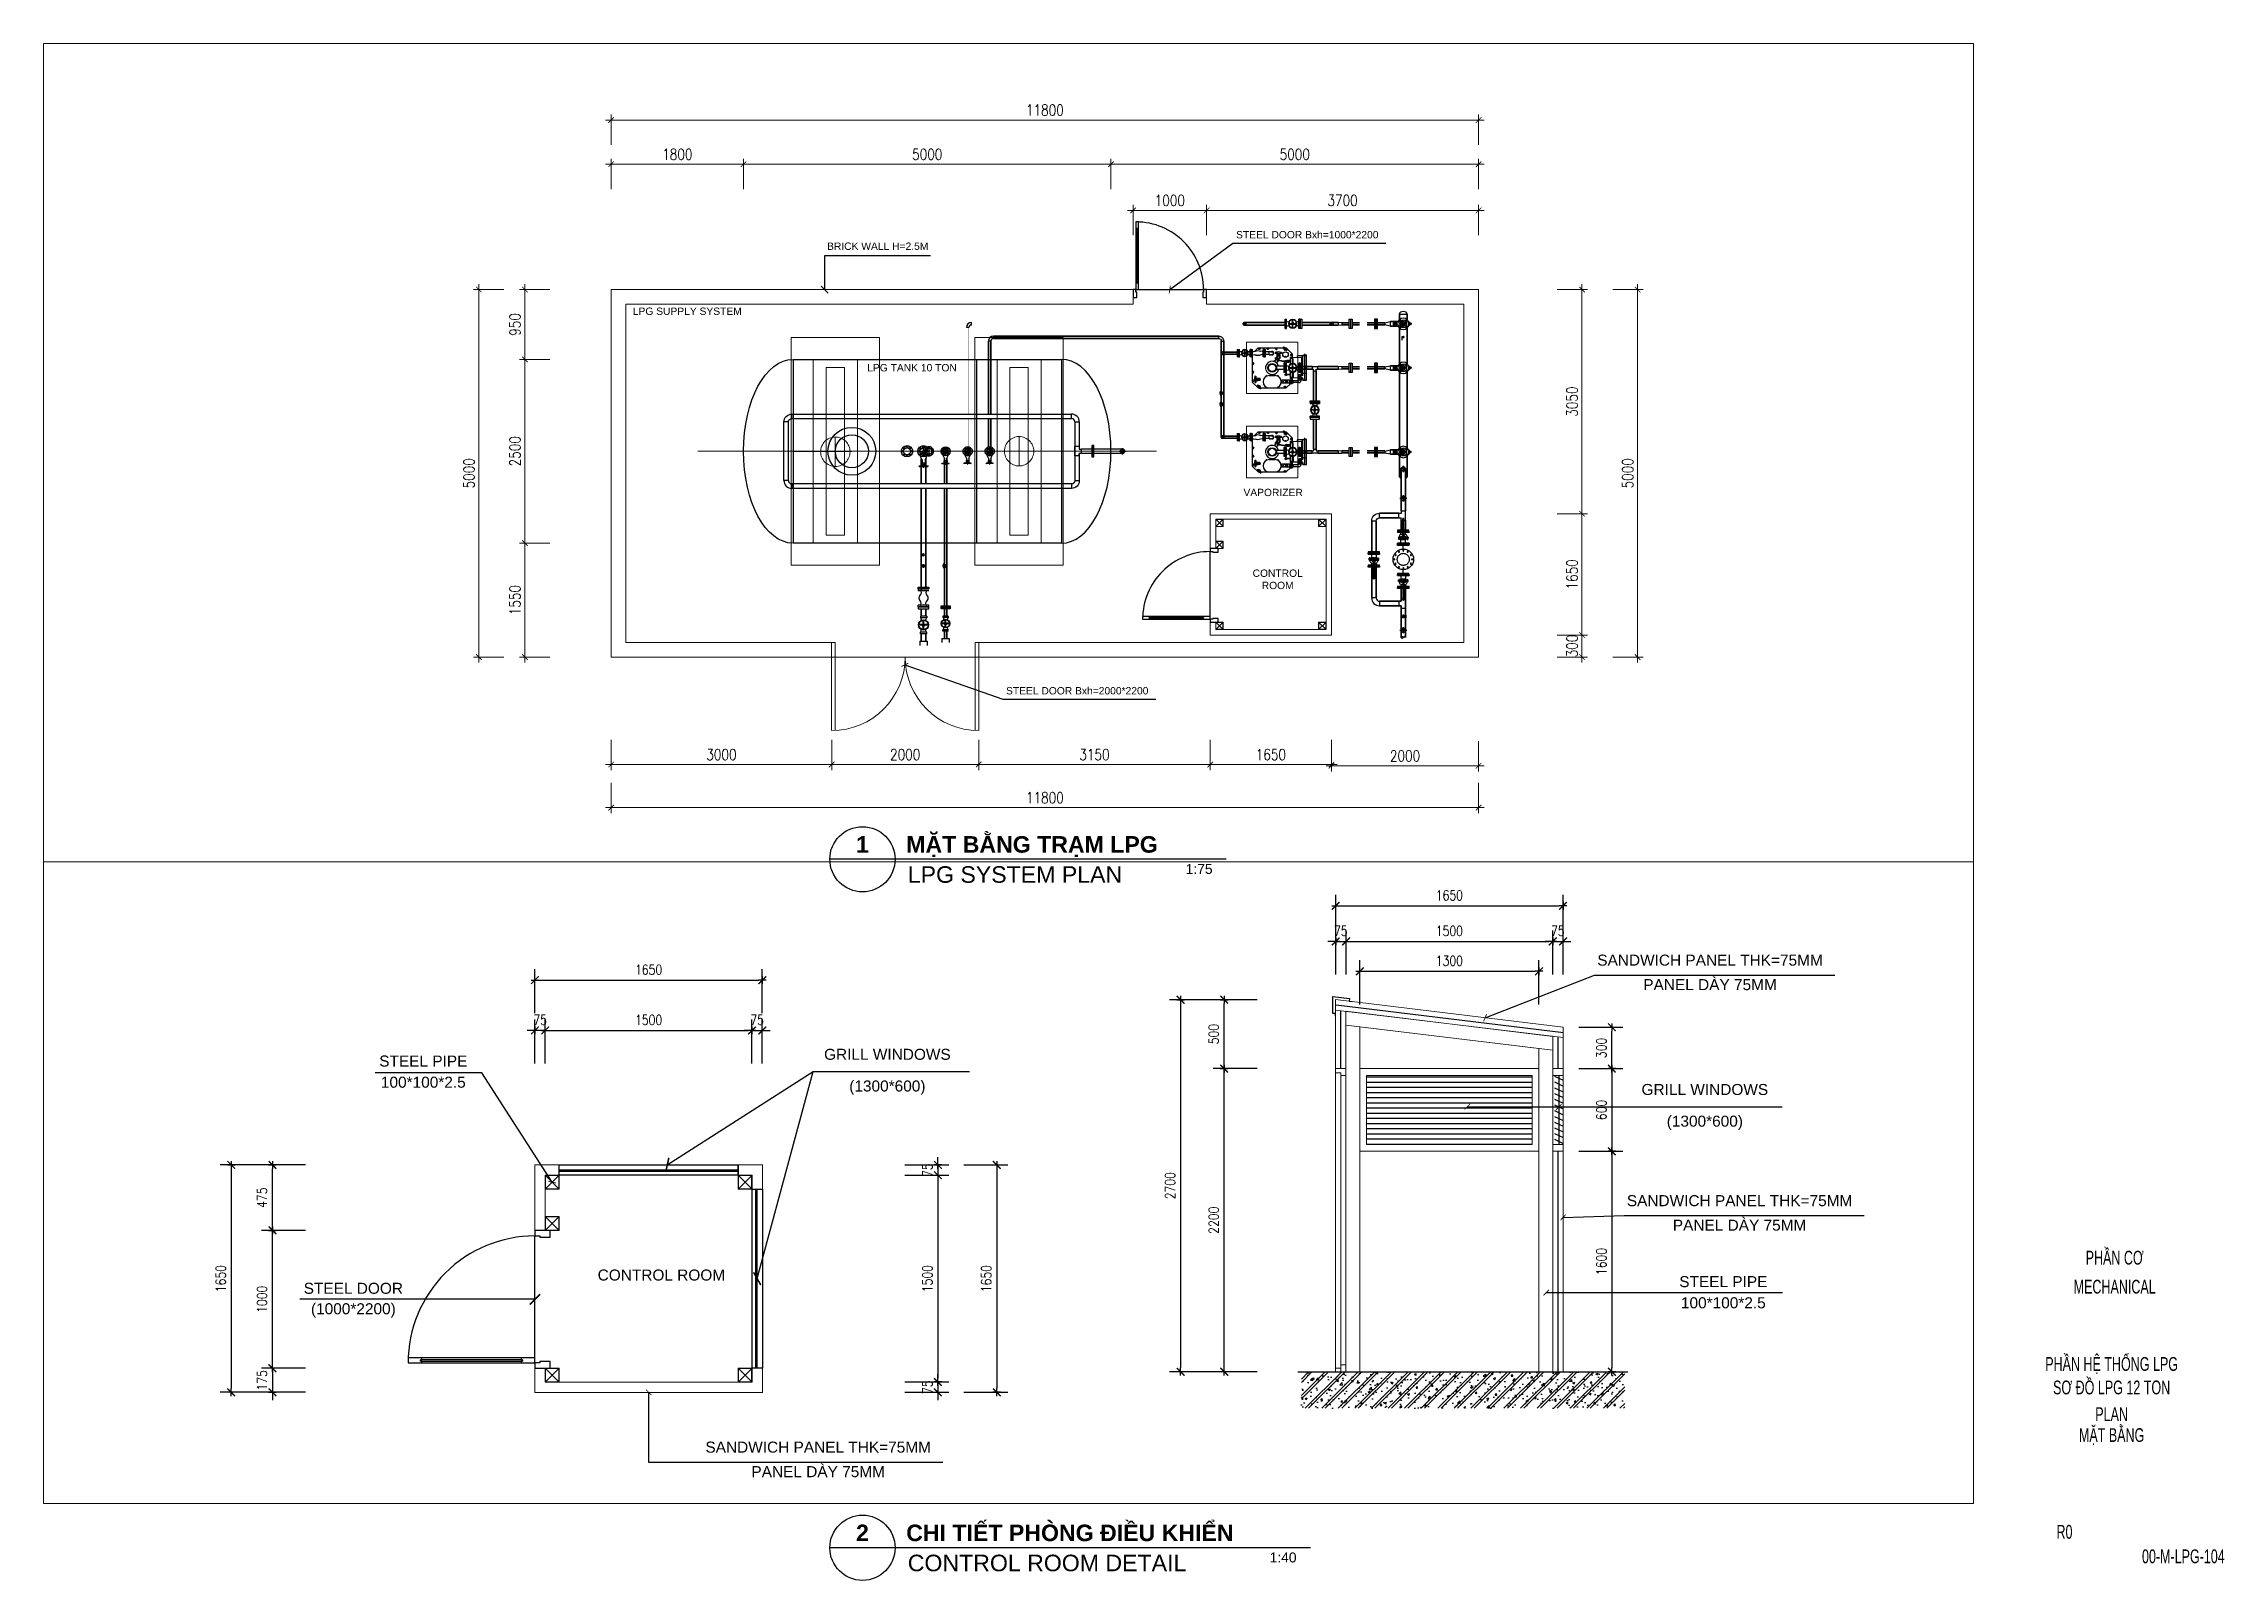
# Paper-space layout '104' of a CAD drawing. Extents: x 9520208 to 9520604, y 715516 to 715795.
# The model-space entities are those that its viewports show. They can reach past a viewport. Long polylines and large blocks are cut down to what shows.
import ezdxf
from ezdxf.enums import TextEntityAlignment as Align

# ---------------------------------------------------------------- set-up
doc = ezdxf.new("R2010")
doc.units = 0
doc.header["$MEASUREMENT"] = 0
for name, pattern in [('CENTER', [5368.68, 3355.4, -671.1, 671.08, -671.1]), ('CONTINOUS', [0]), ('DASHEDX2', [1.5, 1, -0.5]), ('HIDDEN', [0.375, 0.25, -0.125])]:
    doc.linetypes.add(name, pattern=pattern)
doc.layers.get('0').update_dxf_attribs({"lineweight": 5})
for name, color, linetype, lineweight in [('0 @ 1', 7, 'Continuous', 5), ('LIQUID', 5, 'Continuous', 30), ('SUPPORT', 251, 'Continuous', 5), ('VAPORRIZER', 2, 'Continuous', 30)]:
    doc.layers.add(name, color=color, linetype=linetype, lineweight=lineweight)
for name, color, linetype in [('CONCRETE', 2, 'Continuous'), ('Dimension', 14, 'Continuous'), ('EQUIPMENT', 6, 'Continuous'), ('FF WATER', 72, 'Continuous'), ('Hatch', 250, 'Continuous'), ('TEXT', 7, 'Continuous'), ('THAY2', 9, 'Continuous'), ('VAN', 7, 'Continuous'), ('WA1', 3, 'Continuous')]:
    doc.layers.add(name, color=color, linetype=linetype)
doc.styles.add('$3$ROMANS', font='romans.shx', dxfattribs={"width": 0.8})
doc.styles.add('@A31$0$A3-factory$0$Arial', font='arial.ttf', dxfattribs={"height": 1.6})
doc.styles.add('Arial', font='arial.ttf', dxfattribs={"height": 1.6})
doc.styles.add('DIM', font='romans.shx', dxfattribs={"width": 0.8})
doc.styles.add('ISo a2 dam', font='arialbd.ttf', dxfattribs={"width": 0.85})
doc.styles.add('iso a2 thuong', font='arial.ttf')
doc.styles.get("Standard").update_dxf_attribs({"font": 'arial.ttf'})
doc.linetypes.add('BATTING', pattern='A,0.0001,-0.1,[134,ltypeshp.shx,S=0.1,R=0,X=-0.1,Y=0],-0.2,[134,ltypeshp.shx,S=0.1,R=180,X=0.1,Y=0],-0.1', length=0.4001)
doc.dimstyles.new('100', dxfattribs={"dimscale": 100, "dimtxt": 2, "dimasz": 1, "dimexe": 1, "dimexo": 0, "dimgap": 0.8, "dimtad": 1, "dimdec": 0, "dimzin": 13, "dimdsep": 46, "dimtxsty": 'Standard', "dimblk": 'ARCHTICK', "dimblk1": 'ARCHTICK', "dimblk2": 'ARCHTICK', "dimcen": 1, "dimdle": 1, "dimclrd": 14, "dimclre": 14, "dimclrt": 3, "dimadec": 0, "dimazin": 0, "dimtfac": 1, "dimtdec": 0, "dimtix": 1, "dimtmove": 1, "dimatfit": 3, "dimldrblk": 'ARCHTICK', "dimfxl": 1, "dimtolj": 1, "dimtzin": 13, "dimarcsym": 0})
doc.dimstyles.new('40', dxfattribs={"dimscale": 40, "dimtxt": 2, "dimasz": 1, "dimexe": 1, "dimexo": 0, "dimgap": 0.8, "dimtad": 1, "dimdec": 0, "dimzin": 13, "dimdsep": 46, "dimtxsty": 'Standard', "dimblk": 'ARCHTICK', "dimcen": 1, "dimdle": 1, "dimclrd": 14, "dimclre": 14, "dimclrt": 3, "dimadec": 0, "dimazin": 0, "dimtfac": 1, "dimtdec": 0, "dimtix": 1, "dimtmove": 1, "dimatfit": 3, "dimldrblk": 'ARCHTICK', "dimfxl": 1, "dimtolj": 1, "dimtzin": 13, "dimarcsym": 0})
doc.dimstyles.new('75', dxfattribs={"dimscale": 75, "dimtxt": 2, "dimasz": 1, "dimexe": 1, "dimexo": 0, "dimgap": 0.8, "dimtad": 1, "dimdec": 0, "dimzin": 13, "dimdsep": 46, "dimtxsty": 'Standard', "dimblk": 'ARCHTICK', "dimcen": 1, "dimdle": 1, "dimclrd": 14, "dimclre": 14, "dimclrt": 3, "dimadec": 0, "dimazin": 0, "dimtfac": 1, "dimtdec": 0, "dimtix": 1, "dimtmove": 1, "dimatfit": 3, "dimldrblk": 'ARCHTICK', "dimfxl": 1, "dimtolj": 1, "dimtzin": 13, "dimarcsym": 0})
doc.dimstyles.new('AD-40', dxfattribs={"dimscale": 40, "dimtxt": 1.8, "dimasz": 0.7, "dimexe": 2, "dimexo": 0, "dimgap": 1, "dimtad": 1, "dimdec": 0, "dimzin": 0, "dimdsep": 46, "dimtxsty": '$3$ROMANS', "dimblk": '$3$TICKS', "dimcen": 0, "dimclrd": 256, "dimclre": 256, "dimclrt": 7, "dimazin": 0, "dimtfac": 0.5, "dimtdec": 0, "dimtix": 1, "dimtmove": 1, "dimatfit": 3, "dimldrblk": '$0$ARROWS', "dimfxl": 6, "dimfxlon": 1, "dimtvp": 1, "dimtolj": 1, "dimtzin": 0, "dimlwd": -1, "dimlwe": -1, "dimarcsym": 0})
doc.dimstyles.new('AD-75', dxfattribs={"dimscale": 75, "dimtxt": 2, "dimasz": 1, "dimexe": 1, "dimexo": 0, "dimgap": 0.8, "dimtad": 1, "dimdec": 0, "dimzin": 0, "dimdsep": 46, "dimtxsty": 'DIM', "dimblk": 'ARCHTICK', "dimcen": 0.09, "dimdle": 1, "dimclrd": 14, "dimclre": 14, "dimclrt": 7, "dimadec": 0, "dimazin": 0, "dimtfac": 1, "dimtdec": 0, "dimtix": 1, "dimtmove": 2, "dimatfit": 3, "dimldrblk": 'DOT', "dimfxl": 4.5, "dimfxlon": 1, "dimtolj": 1, "dimtzin": 0, "dimlwd": 13, "dimlwe": 13, "dimarcsym": 0})

psp = doc.layouts.new('104')

# ---------------------------------------------------------------- texts
at = {"style": 'Arial', "width": 0.65}
for s, p in [('PHẦN CƠ', (9520583.99, 715573.51)), ('MECHANICAL', (9520583.99, 715568.25)), ('PHẦN HỆ THỐNG LPG', (9520583.44, 715554.23)), ('SƠ ĐỒ LPG 12 TON', (9520583.44, 715549.97)), ('PLAN', (9520583.44, 715545.12)), ('MẶT BẰNG', (9520583.44, 715541.33)), ('R0', (9520574.89, 715523.78)), ('00-M-LPG-104', (9520596.45, 715519.33))]:
    psp.add_text(s, height=2.5, dxfattribs=at).set_placement(p, align=Align.CENTER)

msp = doc.modelspace()

# ---------------------------------------------------------------- texts
at = {"layer": '0 @ 1', "style": '@A31$0$A3-factory$0$Arial'}
for s, width, insert, char_height, attachment_point in [('STEEL DOOR Bxh=1000*2200', 1953.466, (68015.3, 25431.4), 100, 1), ('BRICK WALL H=2.5M', 1953.466, (62451.3, 25274.8), 100, 1), ('LPG SUPPLY SYSTEM', 1953.466, (61290.9, 24390.1), 100, 3), ('LPG TANK 10 TON', 1953.466, (64216.4, 23621.9), 100, 3), ('VAPORIZER', 958.027, (68922.9, 21925), 100, 3), ('CONTROL ROOM', 958.027, (68581.3, 20826.4), 100, 2), ('STEEL DOOR Bxh=2000*2200', 1953.466, (64885.6, 19226.6), 100, 1), ('SANDWICH PANEL THK=75MM', 3353.285, (67664.2, 6737.1), 80, 2), ('PANEL DÀY 75MM', 3353.285, (67664.2, 6559.2), 80, 2), ('GRILL WINDOWS', 958.027, (61695.4, 6053.7), 80, 2), ('STEEL PIPE', 958.027, (58328.5, 6004.8), 80, 2), ('100*100*2.5', 958.027, (58328.5, 5851.4), 80, 2), ('(1300*600)', 958.027, (61695.4, 5823.8), 80, 2), ('GRILL WINDOWS', 958.027, (67626.4, 5798.4), 80, 2), ('(1300*600)', 958.027, (67626.4, 5568.6), 80, 2), ('SANDWICH PANEL THK=75MM', 3353.285, (67878.5, 4991.8), 80, 2), ('PANEL DÀY 75MM', 3353.285, (67878.5, 4813.9), 80, 2), ('CONTROL ROOM', 958.027, (60055.8, 4452.1), 80, 2), ('STEEL DOOR', 958.027, (57820.9, 4355.8), 80, 2), ('STEEL PIPE', 958.027, (67760.6, 4404.2), 80, 2), ('(1000*2200)', 958.027, (57820.9, 4207.4), 80, 2), ('100*100*2.5', 958.027, (67760.6, 4250.7), 80, 2), ('SANDWICH PANEL THK=75MM', 3353.285, (61193.4, 3203.3), 80, 2), ('PANEL DÀY 75MM', 3353.285, (61193.4, 3025.3), 80, 2)]:
    msp.add_mtext_dynamic_manual_height_columns(s, width=width, gutter_width=8, heights=[0], dxfattribs=dict(at, insert=insert, char_height=char_height, attachment_point=attachment_point))

# ---------------------------------------------------------------- blocks, each defined once
blk = doc.blocks.new('*U41')
for p, q in [((345, 0), (-345, 0)), ((3847, 0), (344, 0))]:
    blk.add_line(p, q)
blk.add_circle((0, 0), 345)
at = {"style": 'ISo a2 dam'}
blk.add_attdef('DET#', text='', height=175, dxfattribs=at).set_placement((0, 70), align=Align.CENTER)
for tag, p, height, style in [('DETAIL_TITLE', (436, 70), 175, 'ISo a2 dam'), ('VIET', (436, -162), 125, 'iso a2 thuong'), ('SCALE', (2545, -162), 105, 'iso a2 thuong')]:
    blk.add_attdef(tag, p, '', height=height, dxfattribs=dict(style=style))
blk = doc.blocks.new('*U82')
for p, q in [((345, 0), (-345, 0)), ((4742, 0), (344, 0))]:
    blk.add_line(p, q)
blk.add_circle((0, 0), 345)
at = {"style": 'ISo a2 dam'}
blk.add_attdef('DET#', text='', height=175, dxfattribs=at).set_placement((0, 70), align=Align.CENTER)
for tag, p, height, style in [('DETAIL_TITLE', (436, 70), 175, 'ISo a2 dam'), ('VIET', (436, -162), 125, 'iso a2 thuong'), ('SCALE', (2545, -162), 105, 'iso a2 thuong')]:
    blk.add_attdef(tag, p, '', height=height, dxfattribs=dict(style=style))
blk = doc.blocks.new('GLOBE 25A')
at = {"layer": 'VAN'}
for p, q in [((404477, 338626), (404496, 338626)), ((404477, 338501), (404477, 338626)), ((404496, 338501), (404496, 338626)), ((404575, 338578), (404575, 338617)), ((404582, 338578), (404582, 338617)), ((404680, 338626), (404662, 338626)), ((404662, 338501), (404662, 338626)), ((404680, 338501), (404680, 338626)), ((404477, 338501), (404496, 338501)), ((404501, 338593), (404515, 338589)), ((404501, 338534), (404515, 338538)), ((404526, 338589), (404515, 338589)), ((404526, 338538), (404515, 338538)), ((404564, 338567), (404525, 338567)), ((404564, 338560), (404525, 338560)), ((404575, 338510), (404575, 338549)), ((404582, 338510), (404582, 338549)), ((404632, 338567), (404593, 338567)), ((404632, 338560), (404593, 338560)), ((404642, 338589), (404631, 338589)), ((404642, 338538), (404631, 338538)), ((404657, 338593), (404642, 338589)), ((404657, 338534), (404642, 338538)), ((404680, 338501), (404662, 338501))]:
    blk.add_line(p, q, dxfattribs=at)
for radius in [58.6, 53.6, 15, 7.48]:
    blk.add_circle((404579, 338564), radius, dxfattribs=at)
for centre, start, end in [((404502, 338600), 180, 255.0686), ((404655, 338600), 284.9314, 0), ((404502, 338527), 104.9314, 180), ((404655, 338527), 0, 75.0686)]:
    blk.add_arc(centre, 6.56, start, end, dxfattribs=at)
blk = doc.blocks.new('GLOBE 20A')
for p, q in [((404200, 338613), (404215, 338613)), ((404200, 338514), (404200, 338613)), ((404215, 338514), (404215, 338613)), ((404284, 338575), (404284, 338606)), ((404290, 338575), (404290, 338606)), ((404375, 338613), (404360, 338613)), ((404360, 338514), (404360, 338613)), ((404375, 338514), (404375, 338613)), ((404200, 338514), (404215, 338514)), ((404218, 338587), (404230, 338584)), ((404218, 338540), (404230, 338543)), ((404245, 338584), (404230, 338584)), ((404245, 338543), (404230, 338543)), ((404276, 338567), (404245, 338567)), ((404276, 338561), (404245, 338561)), ((404284, 338521), (404284, 338552)), ((404290, 338521), (404290, 338552)), ((404330, 338567), (404299, 338567)), ((404330, 338561), (404299, 338561)), ((404344, 338584), (404329, 338584)), ((404344, 338543), (404329, 338543)), ((404356, 338587), (404344, 338584)), ((404356, 338540), (404344, 338543)), ((404375, 338514), (404360, 338514))]:
    blk.add_line(p, q)
for radius in [46.9, 42.9, 12, 5.98]:
    blk.add_circle((404287, 338564), radius)
for centre, start, end in [((404220, 338592), 180, 255.0686), ((404355, 338592), 284.9314, 0), ((404355, 338535), 0, 75.0686)]:
    blk.add_arc(centre, 5.25, start, end)
blk = doc.blocks.new('STRAINER 20A')
for p, q in [((404022, 338613), (404037, 338613)), ((404022, 338514), (404022, 338613)), ((404037, 338514), (404037, 338613)), ((404198, 338613), (404183, 338613)), ((404183, 338514), (404183, 338613)), ((404198, 338514), (404198, 338613)), ((404022, 338514), (404037, 338514)), ((404041, 338587), (404053, 338584)), ((404041, 338540), (404053, 338543)), ((404053, 338584), (404076, 338589)), ((404053, 338543), (404076, 338538)), ((404167, 338584), (404143, 338589)), ((404167, 338543), (404143, 338538)), ((404179, 338587), (404167, 338584)), ((404179, 338540), (404167, 338543)), ((404198, 338514), (404183, 338514))]:
    blk.add_line(p, q)
for centre, start, end in [((404042, 338592), 180, 255.0686), ((404042, 338535), 104.9314, 180), ((404177, 338592), 284.9314, 0), ((404177, 338535), 0, 75.0686)]:
    blk.add_arc(centre, 5.25, start, end)
at = {"layer": 'LIQUID', "color": 0}
for start_param, end_param in [(7.093909, 8.614054), (3.952317, 5.472461)]:
    blk.add_ellipse((404110, 338564), major_axis=(48.6, 0), ratio=0.713608, start_param=start_param, end_param=end_param, dxfattribs=at)
blk = doc.blocks.new('ELBOW 25A')
at = {"layer": 'VAN', "color": 0}
for p, q in [((431519, 327904), (431519, 327938)), ((431553, 327870), (431587, 327870))]:
    blk.add_line(p, q, dxfattribs=at)
for radius in [68, 34]:
    blk.add_arc((431519, 327870), radius, 0, 90, dxfattribs=at)
blk = doc.blocks.new('TEE 25A')
at = {"layer": 'VAN'}
for p, q in [((415679, 286475), (415679, 286441)), ((415679, 286475), (415700, 286475)), ((415679, 286441), (415700, 286441)), ((415734, 286495), (415700, 286495)), ((415700, 286495), (415700, 286475)), ((415700, 286441), (415700, 286419)), ((415700, 286419), (415734, 286419)), ((415734, 286419), (415734, 286495))]:
    blk.add_line(p, q, dxfattribs=at)
blk = doc.blocks.new('25X20')
at = {"layer": 'VAN', "color": 0}
for p, q in [((406529, 314196), (406580, 314200)), ((406529, 314196), (406529, 314169)), ((406580, 314166), (406529, 314169)), ((406580, 314200), (406580, 314166))]:
    blk.add_line(p, q, dxfattribs=at)
blk = doc.blocks.new('50X20')
at = {"layer": 'VAN', "color": 0}
for p, q in [((405869, 314213), (405869, 314153)), ((405945, 314196), (405869, 314213)), ((405869, 314153), (405945, 314169)), ((405945, 314196), (405945, 314169))]:
    blk.add_line(p, q, dxfattribs=at)
blk = doc.blocks.new('GB-A50P')
at = {"color": 0, "linetype": 'ByBlock'}
for p, q in [((-28, 72), (-28, 76)), ((-15, 76), (-28, 76)), ((-25, 76), (-25, 80)), ((-15, 76), (-25, 76)), ((-16, 80), (-24, 80)), ((-23, 80), (-23, 76)), ((-17, 76), (-17, 80)), ((-15, 80), (-15, 76)), ((-13, 78), (-13, 93)), ((-8, 93), (-13, 93)), ((13, 78), (-13, 78)), ((-8, 106), (-8, 87)), ((-6, 108), (6, 108)), ((-6, 102), (6, 102)), ((-6, 85), (6, 85)), ((8, 106), (8, 87)), ((13, 93), (8, 93)), ((13, 78), (13, 93)), ((15, 80), (15, 76)), ((28, 76), (15, 76)), ((15, 76), (25, 76)), ((16, 80), (24, 80)), ((17, 76), (17, 80)), ((23, 80), (23, 76)), ((25, 76), (25, 80)), ((28, 72), (28, 76))]:
    blk.add_line(p, q, dxfattribs=at)
for centre, radius in [((0, 0), 77.5), ((-42, 42), 9.5), ((0, 0), 50), ((0, 0), 25), ((42, 42), 9.5), ((-42, -42), 9.5), ((42, -42), 9.5)]:
    blk.add_circle(centre, radius, dxfattribs=at)
for centre, radius, start, end in [((-24, 78), 1.95, 49.7398, 130.2602), ((-20, 73), 7.12, 69.2291, 110.7709), ((-16, 78), 1.95, 49.7398, 130.2602), ((-6, 106), 2, 90, 180), ((-6, 104), 2, 180, 270), ((-6, 87), 2, 180, 270), ((6, 106), 2, 0, 90), ((6, 104), 2, 270, 0), ((6, 87), 2, 270, 0), ((16, 78), 1.95, 49.7398, 130.2602), ((20, 73), 7.12, 69.2291, 110.7709), ((24, 78), 1.95, 49.7398, 130.2602)]:
    blk.add_arc(centre, radius, start, end, dxfattribs=at)
blk = doc.blocks.new('50A SECTION')
at = {"layer": 'VAN'}
h = blk.add_hatch(dxfattribs=at)
h.set_pattern_fill('ANSI31', color=0, scale=50, style=0)
h.paths.add_polyline_path([(405885.5, 314882.9, -1), (405885.5, 314912.9, 0.414214), (405855.5, 314882.9)])
h.paths.add_polyline_path([(405885.5, 314882.9), (405855.5, 314882.9, 0.414214), (405885.5, 314852.9)])
h.paths.add_polyline_path([(405885.5, 314852.9, 1), (405885.5, 314882.9)])
at = {"layer": 'VAN', "color": 0}
for p, q in [((405885.5, 314841.2), (405885.5, 314924.7)), ((405932.3, 314882.9), (405838.7, 314882.9))]:
    blk.add_line(p, q, dxfattribs=at)
blk.add_circle((405885.5, 314882.9), 30, dxfattribs=at)
for centre, radius, start, end in [((405885.5, 314882.9), 30, 0, 180), ((405885.5, 314897.9), 15, 90, 270), ((405885.5, 314867.9), 15, 270, 90)]:
    blk.add_arc(centre, radius, start, end, dxfattribs=at)
blk = doc.blocks.new('STOP TOP VIEW')
at = {"layer": 'EQUIPMENT'}
for p, q in [((431181, 327748), (431181, 327741)), ((431181, 327741), (431183, 327741)), ((431183, 327741), (431249, 327741)), ((431194, 327748), (431194, 327741)), ((431200, 327748), (431200, 327741)), ((431204, 327727), (431204, 327704)), ((431204, 327727), (431238, 327727)), ((431244, 327724), (431205, 327724)), ((431205, 327724), (431205, 327710)), ((431205, 327710), (431207, 327710)), ((431207, 327689), (431207, 327710)), ((431242, 327710), (431207, 327710)), ((431208, 327733), (431208, 327728)), ((431208, 327728), (431241, 327728)), ((431238, 327735), (431210, 327735)), ((431222, 327735), (431222, 327741)), ((431227, 327735), (431227, 327741)), ((431238, 327741), (431266, 327741)), ((431238, 327728), (431241, 327728)), ((431238, 327727), (431244, 327727)), ((431241, 327728), (431241, 327733)), ((431244, 327710), (431242, 327710)), ((431242, 327710), (431242, 327689)), ((431244, 327727), (431244, 327704)), ((431244, 327724), (431244, 327710)), ((431249, 327748), (431249, 327741)), ((431254, 327748), (431254, 327741)), ((431267, 327741), (431266, 327741)), ((431267, 327748), (431267, 327741))]:
    blk.add_line(p, q, dxfattribs=at)
blk.add_lwpolyline([(431207, 327701), (431200, 327689), (431212, 327669), (431236, 327669), (431248, 327689), (431242, 327701)], dxfattribs=at)
for centre, radius, start, end in [((431188, 327748), 6.48, 108.2189, 180), ((431224, 327638), 123, 71.7811, 108.2189), ((431224, 327689), 24.6, 135.2778, 44.7222), ((431224, 327689), 20.7, 147.5383, 32.4617), ((431224, 327689), 17.5, 0, 180), ((431224, 327689), 17.5, 180, 0), ((431211, 327731), 3.5, 100.6799, 150.5765), ((431224, 327638), 123, 71.7811, 83.4111), ((431238, 327731), 3.5, 29.4235, 79.3201), ((431261, 327748), 6.48, 0, 71.7811)]:
    blk.add_arc(centre, radius, start, end, dxfattribs=at)
blk = doc.blocks.new('BALL VV 15A')
at = {"layer": 'EQUIPMENT'}
for p, q in [((415298, 286257), (415270, 286257)), ((415298, 286256), (415270, 286256)), ((415300, 286255), (415302, 286250)), ((415301, 286255), (415304, 286251)), ((415305, 286250), (415310, 286250)), ((415305, 286250), (415305, 286250)), ((415305, 286249), (415305, 286247)), ((415305, 286246), (415306, 286245)), ((415318, 286250), (415306, 286250)), ((415318, 286248), (415306, 286248)), ((415306, 286242), (415306, 286244)), ((415307, 286251), (415318, 286251)), ((415307, 286250), (415307, 286251)), ((415308, 286251), (415307, 286251)), ((415308, 286251), (415317, 286251)), ((415308, 286250), (415308, 286251)), ((415309, 286248), (415309, 286245)), ((415316, 286248), (415309, 286248)), ((415310, 286252), (415310, 286250)), ((415310, 286250), (415310, 286250)), ((415315, 286250), (415310, 286250)), ((415310, 286250), (415315, 286250)), ((415310, 286250), (415315, 286250)), ((415310, 286248), (415310, 286248)), ((415311, 286252), (415311, 286250)), ((415312, 286252), (415311, 286252)), ((415311, 286252), (415311, 286252)), ((415314, 286252), (415311, 286252)), ((415311, 286252), (415314, 286252)), ((415312, 286252), (415312, 286252)), ((415314, 286252), (415312, 286252)), ((415313, 286250), (415312, 286250)), ((415313, 286250), (415313, 286250)), ((415314, 286252), (415314, 286250)), ((415314, 286252), (415314, 286252)), ((415314, 286252), (415314, 286252)), ((415314, 286252), (415314, 286252)), ((415315, 286250), (415315, 286252)), ((415315, 286250), (415315, 286250)), ((415315, 286250), (415320, 286250)), ((415315, 286248), (415315, 286248)), ((415316, 286248), (415316, 286245)), ((415317, 286250), (415317, 286251)), ((415317, 286251), (415318, 286251)), ((415318, 286250), (415318, 286251)), ((415318, 286250), (415318, 286248)), ((415320, 286246), (415319, 286245)), ((415319, 286242), (415319, 286244)), ((415320, 286250), (415320, 286247))]:
    blk.add_line(p, q, dxfattribs=at)
blk.add_lwpolyline([(415309, 286244), (415305, 286240), (415305, 286234), (415309, 286229), (415316, 286229), (415320, 286234), (415320, 286240), (415316, 286244)], close=True, dxfattribs=at)
for radius in [8.02, 7.5, 4.65]:
    blk.add_circle((415313, 286237), radius, dxfattribs=at)
for centre, radius, start, end in [((415270, 286256), 0.844, 90, 270), ((415298, 286253), 4.22, 30, 90), ((415298, 286254), 2.11, 30, 90), ((415306, 286252), 3.8, 210, 270), ((415306, 286252), 2.11, 210, 270), ((415306, 286247), 1, 180, 225), ((415305, 286244), 1, 0, 45), ((415313, 286237), 5.25, 258.3913, 192.5449), ((415308, 286245), 1, 299.0301, 0), ((415311, 286251), 0.883, 48.9541, 131.0459), ((415313, 286248), 3.8, 70.5288, 109.4712), ((415314, 286251), 0.883, 48.9541, 131.0459), ((415317, 286245), 1, 180, 240.9699), ((415320, 286244), 1, 135, 180), ((415319, 286247), 1, 315, 0)]:
    blk.add_arc(centre, radius, start, end, dxfattribs=at)
blk = doc.blocks.new('A$C05497761')
at = {"layer": 'VAN'}
for points in [[(415, -22), (415, 38, 0.414214), (308, -68, 0.414214)], [(415, -22, 0.414214), (369, -68), (308, -68)]]:
    blk.add_lwpolyline(points, format="xyb", dxfattribs=at)
blk = doc.blocks.new('TEE 50A')
at = {"layer": 'VAN', "color": 0}
for p, q in [((405986, 315047), (405986, 314987)), ((405986, 315047), (406018, 315047)), ((406018, 315081), (406078, 315081)), ((406018, 315081), (406018, 315047)), ((406078, 315081), (406078, 314954)), ((406018, 314987), (405986, 314987)), ((406018, 314954), (406018, 314987)), ((406018, 314954), (406078, 314954))]:
    blk.add_line(p, q, dxfattribs=at)
blk = doc.blocks.new('FLG 25A')
at = {"layer": 'VAN', "color": 0, "linetype": 'DASHEDX2', "ltscale": 10}
for centre, radius in [((413387, 313673), 62.5), ((413339, 313673), 7.66), ((413353, 313707), 7.66), ((413353, 313639), 7.66), ((413387, 313673), 38.7), ((413387, 313721), 7.66), ((413387, 313625), 7.66), ((413421, 313707), 7.66), ((413421, 313639), 7.66), ((413435, 313673), 7.66)]:
    blk.add_circle(centre, radius, dxfattribs=at)
blk = doc.blocks.new('GB-A50S')
at = {"color": 0, "linetype": 'ByBlock'}
for p, q in [((-2, 50), (0, 50)), ((-2, 50), (-2, -50)), ((14, 78), (0, 78)), ((0, 78), (0, -78)), ((14, 78), (14, -78)), ((24, 32), (16, 33)), ((24, 32), (58, 32)), ((63, -27), (63, 27)), ((66, 60), (70, 60)), ((66, 52), (66, 60)), ((66, 59), (70, 59)), ((66, 53), (70, 53)), ((66, 52), (70, 52)), ((66, 28), (66, 36)), ((66, 36), (70, 36)), ((66, 35), (70, 35)), ((66, 29), (70, 29)), ((66, 28), (70, 28)), ((70, 51), (70, 62)), ((70, 26), (70, 38)), ((77, 64), (71, 64)), ((71, 60), (77, 60)), ((77, 53), (71, 53)), ((71, 49), (77, 49)), ((77, 40), (71, 40)), ((71, 36), (77, 36)), ((77, 28), (71, 28)), ((71, 25), (77, 25)), ((97, 66), (77, 66)), ((77, 66), (77, -66)), ((86, 5), (82, 9)), ((87, 66), (87, 22)), ((87, 22), (91, 22)), ((87, -2), (87, 2)), ((101, 7), (94, 0)), ((94, 0), (101, -7)), ((97, 66), (97, 26)), ((108, 0), (101, 7)), ((101, -7), (108, 0)), ((107, 24), (115, 12)), ((111, 8), (348, 8)), ((115, 12), (115, 8)), ((139, 8), (139, 27)), ((142, 32), (150, 32)), ((150, 32), (158, 33)), ((160, 78), (174, 78)), ((160, 78), (160, 8)), ((174, 78), (174, 8)), ((176, 50), (174, 50)), ((176, 50), (176, 8)), ((351, 5), (351, -5)), ((0, -50), (-2, -50)), ((0, -78), (14, -78)), ((24, -32), (16, -33)), ((24, -32), (58, -32)), ((66, -28), (70, -28)), ((66, -28), (66, -36)), ((66, -29), (70, -29)), ((66, -35), (70, -35)), ((66, -36), (70, -36)), ((66, -52), (66, -60)), ((66, -52), (70, -52)), ((66, -53), (70, -53)), ((66, -59), (70, -59)), ((66, -60), (70, -60)), ((70, -26), (70, -38)), ((70, -51), (70, -62)), ((71, -25), (77, -25)), ((77, -28), (71, -28)), ((71, -36), (77, -36)), ((77, -40), (71, -40)), ((71, -49), (77, -49)), ((77, -53), (71, -53)), ((71, -60), (77, -60)), ((77, -64), (71, -64)), ((97, -66), (77, -66)), ((86, -5), (82, -9)), ((87, -22), (91, -22)), ((87, -22), (87, -66)), ((97, -26), (97, -66)), ((107, -24), (115, -12)), ((111, -8), (348, -8)), ((115, -8), (115, -12)), ((139, -27), (139, -8)), ((142, -32), (150, -32)), ((150, -32), (158, -33)), ((160, -8), (160, -78)), ((174, -78), (160, -78)), ((174, -8), (174, -78)), ((174, -50), (176, -50)), ((176, -8), (176, -50))]:
    blk.add_line(p, q, dxfattribs=at)
for points in [[(106, 20), (104, 16), (98, 16), (96, 20), (98, 24), (104, 24)], [(106, -20), (104, -16), (98, -16), (96, -20), (98, -24), (104, -24)]]:
    blk.add_lwpolyline(points, close=True, dxfattribs=at)
for centre, radius in [((87, 14), 3.13), ((101, 20), 4.38), ((87, -14), 3.13), ((101, -20), 4.38)]:
    blk.add_circle(centre, radius, dxfattribs=at)
for centre, radius, start, end in [((17, 36), 3, 180, 260), ((58, 37), 5, 270, 339.4448), ((72, 32), 10, 90.1658, 159.4448), ((81, 56), 10.1, 158.1345, 201.8655), ((81, 32), 10.1, 158.1345, 201.8655), ((73, 62), 2.79, 137.7545, 222.2455), ((73, 51), 2.79, 137.7545, 222.2455), ((73, 38), 2.79, 137.7545, 222.2455), ((73, 26), 2.79, 137.7545, 222.2455), ((72, 47), 5, 270.1658, 0), ((87, 14), 7.5, 90, 225), ((83, 2), 4, 0, 45), ((101, 0), 13.1, 37.555, 322.445), ((91, 25), 3.75, 270, 331.3602), ((101, 20), 7.5, 30, 151.3602), ((102, 55), 5, 180.002, 268.9582), ((101, 0), 50, 42.2779, 88.9582), ((142, 37), 5, 222.2779, 270), ((157, 36), 3, 280, 0), ((348, 5), 3, 0, 90), ((17, -36), 3, 100, 180), ((58, -37), 5, 20.5552, 90), ((72, -32), 10, 200.5552, 269.8342), ((81, -32), 10.1, 158.1345, 201.8655), ((81, -56), 10.1, 158.1345, 201.8655), ((73, -26), 2.79, 137.7545, 222.2455), ((73, -38), 2.79, 137.7545, 222.2455), ((73, -51), 2.79, 137.7545, 222.2455), ((73, -62), 2.79, 137.7545, 222.2455), ((72, -47), 5, 0, 89.8342), ((87, -14), 7.5, 135, 270), ((83, -2), 4, 315, 0), ((91, -25), 3.75, 28.6398, 90), ((101, -20), 7.5, 208.6398, 330), ((102, -55), 5, 91.0418, 179.9975), ((101, 0), 50, 271.0418, 317.7221), ((142, -37), 5, 90, 137.7221), ((157, -36), 3, 0, 80), ((348, -5), 3, 270, 0)]:
    blk.add_arc(centre, radius, start, end, dxfattribs=at)
blk = doc.blocks.new('*U18')
at = {"ltscale": 100}
for p, q in [((40, 930), (40, 210)), ((75, 210), (75, 930))]:
    blk.add_line(p, q, dxfattribs=at)
at = {"color": 8, "ltscale": 100}
blk.add_line((40, 110), (960, 110), dxfattribs=at)
at = {"ltscale": 100}
for points in [[(40, 1030), (40, 930), (52, 930), (52, 940), (62, 940), (62, 930), (75, 930), (75, 1030)], [(62, 210), (62, 200), (52, 200), (52, 210), (40, 210), (40, 110), (75, 110), (75, 210)], [(50, 75), (40, 75), (40, 110), (0, 110), (0, 0), (50, 0)], [(1000, 110), (960, 110), (960, 75), (950, 75), (950, 0), (1000, 0)]]:
    blk.add_lwpolyline(points, close=True, dxfattribs=at)
at = {"color": 8, "ltscale": 100}
blk.add_lwpolyline([(62, 940), (52, 940), (52, 200), (62, 200)], close=True, dxfattribs=at)
at = {"color": 8, "linetype": 'HIDDEN', "ltscale": 10}
blk.add_arc((40, 110), 920, 360, 90, dxfattribs=at)
blk = doc.blocks.new('_ArchTick')
at = {"color": 0, "linetype": 'ByBlock', "const_width": 0.15}
blk.add_lwpolyline([(-0.5, -0.5), (0.5, 0.5)], dxfattribs=at)
blk = doc.blocks.new('*D19')
at = {"layer": 'CONCRETE', "color": 14, "linetype": 'CONTINOUS', "lineweight": 13, "transparency": 16777216}
for p, q in [((59439, 26340), (61389, 26340)), ((59514, 26003), (59514, 26415)), ((61314, 26003), (61314, 26415))]:
    blk.add_line(p, q, dxfattribs=at)
at = {"layer": 'Defpoints', "color": 0, "transparency": 16777216}
for p in [(61314, 26340), (59514, 25695), (61314, 25695)]:
    blk.add_point(p, dxfattribs=at)
at = {"layer": 'CONCRETE', "color": 14, "lineweight": 13, "transparency": 16777216, "xscale": 75, "yscale": 75, "zscale": 75, "rotation": 180}
blk.add_blockref('_ArchTick', (59514, 26340), dxfattribs=at)
at = {"layer": 'CONCRETE', "color": 14, "lineweight": 13, "transparency": 16777216, "xscale": 75, "yscale": 75, "zscale": 75}
blk.add_blockref('_ArchTick', (61314, 26340), dxfattribs=at)
at = {"layer": 'CONCRETE', "color": 7, "transparency": 16777216, "insert": (60414, 26475), "char_height": 150, "attachment_point": 5, "style": 'DIM'}
blk.add_mtext('\\A1;1800', dxfattribs=at)
blk = doc.blocks.new('_Dot')
at = {"color": 0, "linetype": 'ByBlock', "lineweight": -2}
blk.add_line((-0.5, 0), (-1, 0), dxfattribs=at)
at = {"color": 0, "linetype": 'ByBlock', "const_width": 0.5}
blk.add_lwpolyline([(-0.25, 0, 1), (0.25, 0, 1)], format="xyb", close=True, dxfattribs=at)
blk = doc.blocks.new('*D20')
at = {"layer": 'CONCRETE', "color": 14, "linetype": 'CONTINOUS', "lineweight": 13, "transparency": 16777216}
for p, q in [((61239, 26340), (66388, 26340)), ((61314, 26003), (61314, 26415)), ((66313, 26003), (66313, 26415))]:
    blk.add_line(p, q, dxfattribs=at)
at = {"layer": 'Defpoints', "color": 0, "transparency": 16777216}
for p in [(66313, 26340), (61314, 25695), (66313, 25695)]:
    blk.add_point(p, dxfattribs=at)
at = {"layer": 'CONCRETE', "color": 14, "lineweight": 13, "transparency": 16777216, "xscale": 75, "yscale": 75, "zscale": 75, "rotation": 180}
blk.add_blockref('_ArchTick', (61314, 26340), dxfattribs=at)
at = {"layer": 'CONCRETE', "color": 14, "lineweight": 13, "transparency": 16777216, "xscale": 75, "yscale": 75, "zscale": 75}
blk.add_blockref('_ArchTick', (66313, 26340), dxfattribs=at)
at = {"layer": 'CONCRETE', "color": 7, "transparency": 16777216, "insert": (63814, 26475), "char_height": 150, "attachment_point": 5, "style": 'DIM'}
blk.add_mtext('\\A1;5000', dxfattribs=at)
blk = doc.blocks.new('*D21')
at = {"layer": 'CONCRETE', "color": 14, "linetype": 'CONTINOUS', "lineweight": 13, "transparency": 16777216}
for p, q in [((66238, 26340), (71389, 26340)), ((66313, 26003), (66313, 26415)), ((71314, 26003), (71314, 26415))]:
    blk.add_line(p, q, dxfattribs=at)
at = {"layer": 'Defpoints', "color": 0, "transparency": 16777216}
for p in [(71314, 26340), (66313, 25695), (71314, 25695)]:
    blk.add_point(p, dxfattribs=at)
at = {"layer": 'CONCRETE', "color": 14, "lineweight": 13, "transparency": 16777216, "xscale": 75, "yscale": 75, "zscale": 75, "rotation": 180}
blk.add_blockref('_ArchTick', (66313, 26340), dxfattribs=at)
at = {"layer": 'CONCRETE', "color": 14, "lineweight": 13, "transparency": 16777216, "xscale": 75, "yscale": 75, "zscale": 75}
blk.add_blockref('_ArchTick', (71314, 26340), dxfattribs=at)
at = {"layer": 'CONCRETE', "color": 7, "transparency": 16777216, "insert": (68814, 26475), "char_height": 150, "attachment_point": 5, "style": 'DIM'}
blk.add_mtext('\\A1;5000', dxfattribs=at)
blk = doc.blocks.new('*D22')
at = {"layer": 'Defpoints', "color": 0, "transparency": 16777216}
for p in [(59514, 26941), (59514, 25695), (71314, 25695)]:
    blk.add_point(p, dxfattribs=at)
at = {"layer": 'Dimension', "color": 14, "linetype": 'CONTINOUS', "lineweight": 13, "transparency": 16777216}
for p, q in [((71389, 26941), (59439, 26941)), ((59514, 26604), (59514, 27016)), ((71314, 26604), (71314, 27016))]:
    blk.add_line(p, q, dxfattribs=at)
at = {"layer": 'Dimension', "color": 14, "lineweight": 13, "transparency": 16777216, "xscale": 75, "yscale": 75, "zscale": 75, "rotation": 180}
blk.add_blockref('_ArchTick', (59514, 26941), dxfattribs=at)
at = {"layer": 'Dimension', "color": 14, "lineweight": 13, "transparency": 16777216, "xscale": 75, "yscale": 75, "zscale": 75}
blk.add_blockref('_ArchTick', (71314, 26941), dxfattribs=at)
at = {"layer": 'Dimension', "color": 7, "transparency": 16777216, "insert": (65414, 27076), "char_height": 150, "attachment_point": 5, "style": 'DIM'}
blk.add_mtext('\\A1;11800', dxfattribs=at)
blk = doc.blocks.new('*D23')
at = {"layer": 'Defpoints', "color": 0, "transparency": 16777216}
for p in [(59116, 24635), (57715, 19635), (59116, 19635)]:
    blk.add_point(p, dxfattribs=at)
at = {"layer": 'Dimension', "color": 14, "linetype": 'CONTINOUS', "lineweight": 13, "transparency": 16777216}
for p, q in [((57715, 24710), (57715, 19560)), ((58053, 24635), (57640, 24635)), ((58053, 19635), (57640, 19635))]:
    blk.add_line(p, q, dxfattribs=at)
at = {"layer": 'Dimension', "color": 14, "lineweight": 13, "transparency": 16777216, "xscale": 75, "yscale": 75, "zscale": 75}
for p, rotation in [((57715, 24635), 90), ((57715, 19635), 270)]:
    blk.add_blockref('_ArchTick', p, dxfattribs=dict(at, rotation=rotation))
at = {"layer": 'Dimension', "color": 7, "transparency": 16777216, "insert": (57580, 22135), "char_height": 150, "attachment_point": 5, "rotation": 90, "style": 'DIM'}
blk.add_mtext('\\A1;5000', dxfattribs=at)
blk = doc.blocks.new('*D24')
at = {"layer": 'Defpoints', "color": 0, "transparency": 16777216}
for p in [(59116, 24635), (58341, 23685), (59116, 23685)]:
    blk.add_point(p, dxfattribs=at)
at = {"layer": 'Dimension', "color": 14, "linetype": 'CONTINOUS', "lineweight": 13, "transparency": 16777216}
for p, q in [((58341, 24710), (58341, 23610)), ((58678, 24635), (58266, 24635)), ((58678, 23685), (58266, 23685))]:
    blk.add_line(p, q, dxfattribs=at)
at = {"layer": 'Dimension', "color": 14, "lineweight": 13, "transparency": 16777216, "xscale": 75, "yscale": 75, "zscale": 75}
for p, rotation in [((58341, 24635), 90), ((58341, 23685), 270)]:
    blk.add_blockref('_ArchTick', p, dxfattribs=dict(at, rotation=rotation))
at = {"layer": 'Dimension', "color": 7, "transparency": 16777216, "insert": (58206, 24160), "char_height": 150, "attachment_point": 5, "rotation": 90, "style": 'DIM'}
blk.add_mtext('\\A1;950', dxfattribs=at)
blk = doc.blocks.new('*D25')
at = {"layer": 'Defpoints', "color": 0, "transparency": 16777216}
for p in [(59116, 23685), (58341, 21185), (59116, 21185)]:
    blk.add_point(p, dxfattribs=at)
at = {"layer": 'Dimension', "color": 14, "linetype": 'CONTINOUS', "lineweight": 13, "transparency": 16777216}
for p, q in [((58341, 23760), (58341, 21110)), ((58678, 23685), (58266, 23685)), ((58678, 21185), (58266, 21185))]:
    blk.add_line(p, q, dxfattribs=at)
at = {"layer": 'Dimension', "color": 14, "lineweight": 13, "transparency": 16777216, "xscale": 75, "yscale": 75, "zscale": 75}
for p, rotation in [((58341, 23685), 90), ((58341, 21185), 270)]:
    blk.add_blockref('_ArchTick', p, dxfattribs=dict(at, rotation=rotation))
at = {"layer": 'Dimension', "color": 7, "transparency": 16777216, "insert": (58206, 22435), "char_height": 150, "attachment_point": 5, "rotation": 90, "style": 'DIM'}
blk.add_mtext('\\A1;2500', dxfattribs=at)
blk = doc.blocks.new('*D26')
at = {"layer": 'Defpoints', "color": 0, "transparency": 16777216}
for p in [(59116, 21185), (58341, 19635), (59116, 19635)]:
    blk.add_point(p, dxfattribs=at)
at = {"layer": 'Dimension', "color": 14, "linetype": 'CONTINOUS', "lineweight": 13, "transparency": 16777216}
for p, q in [((58341, 21260), (58341, 19560)), ((58678, 21185), (58266, 21185)), ((58678, 19635), (58266, 19635))]:
    blk.add_line(p, q, dxfattribs=at)
at = {"layer": 'Dimension', "color": 14, "lineweight": 13, "transparency": 16777216, "xscale": 75, "yscale": 75, "zscale": 75}
for p, rotation in [((58341, 21185), 90), ((58341, 19635), 270)]:
    blk.add_blockref('_ArchTick', p, dxfattribs=dict(at, rotation=rotation))
at = {"layer": 'Dimension', "color": 7, "transparency": 16777216, "insert": (58206, 20410), "char_height": 150, "attachment_point": 5, "rotation": 90, "style": 'DIM'}
blk.add_mtext('\\A1;1550', dxfattribs=at)
blk = doc.blocks.new('*D27')
at = {"layer": 'Defpoints', "color": 0, "transparency": 16777216}
for p in [(67614, 25712), (67614, 25005), (71314, 25005)]:
    blk.add_point(p, dxfattribs=at)
at = {"layer": 'Dimension', "color": 14, "linetype": 'CONTINOUS', "lineweight": 13, "transparency": 16777216}
for p, q in [((71389, 25712), (67539, 25712)), ((67614, 25375), (67614, 25787)), ((71314, 25375), (71314, 25787))]:
    blk.add_line(p, q, dxfattribs=at)
at = {"layer": 'Dimension', "color": 14, "lineweight": 13, "transparency": 16777216, "xscale": 75, "yscale": 75, "zscale": 75, "rotation": 180}
blk.add_blockref('_ArchTick', (67614, 25712), dxfattribs=at)
at = {"layer": 'Dimension', "color": 14, "lineweight": 13, "transparency": 16777216, "xscale": 75, "yscale": 75, "zscale": 75}
blk.add_blockref('_ArchTick', (71314, 25712), dxfattribs=at)
at = {"layer": 'Dimension', "color": 7, "transparency": 16777216, "insert": (69464, 25847), "char_height": 150, "attachment_point": 5, "style": 'DIM'}
blk.add_mtext('\\A1;3700', dxfattribs=at)
blk = doc.blocks.new('*D28')
at = {"layer": 'Defpoints', "color": 0, "transparency": 16777216}
for p in [(66614, 25712), (66614, 25005), (67614, 25005)]:
    blk.add_point(p, dxfattribs=at)
at = {"layer": 'Dimension', "color": 14, "linetype": 'CONTINOUS', "lineweight": 13, "transparency": 16777216}
for p, q in [((67689, 25712), (66539, 25712)), ((66614, 25375), (66614, 25787)), ((67614, 25375), (67614, 25787))]:
    blk.add_line(p, q, dxfattribs=at)
at = {"layer": 'Dimension', "color": 14, "lineweight": 13, "transparency": 16777216, "xscale": 75, "yscale": 75, "zscale": 75, "rotation": 180}
blk.add_blockref('_ArchTick', (66614, 25712), dxfattribs=at)
at = {"layer": 'Dimension', "color": 14, "lineweight": 13, "transparency": 16777216, "xscale": 75, "yscale": 75, "zscale": 75}
blk.add_blockref('_ArchTick', (67614, 25712), dxfattribs=at)
at = {"layer": 'Dimension', "color": 7, "transparency": 16777216, "insert": (67114, 25847), "char_height": 150, "attachment_point": 5, "style": 'DIM'}
blk.add_mtext('\\A1;1000', dxfattribs=at)
blk = doc.blocks.new('*D29')
at = {"layer": 'Defpoints', "color": 0, "transparency": 16777216}
for p in [(69314, 18854), (71314, 18854), (69314, 18155)]:
    blk.add_point(p, dxfattribs=at)
at = {"layer": 'Dimension', "color": 14, "linetype": 'CONTINOUS', "lineweight": 13, "transparency": 16777216}
for p, q in [((69314, 18492), (69314, 18080)), ((71314, 18492), (71314, 18080)), ((71389, 18155), (69239, 18155))]:
    blk.add_line(p, q, dxfattribs=at)
at = {"layer": 'Dimension', "color": 14, "lineweight": 13, "transparency": 16777216, "xscale": 75, "yscale": 75, "zscale": 75, "rotation": 180}
blk.add_blockref('_ArchTick', (69314, 18155), dxfattribs=at)
at = {"layer": 'Dimension', "color": 14, "lineweight": 13, "transparency": 16777216, "xscale": 75, "yscale": 75, "zscale": 75}
blk.add_blockref('_ArchTick', (71314, 18155), dxfattribs=at)
at = {"layer": 'Dimension', "color": 7, "transparency": 16777216, "insert": (70314, 18290), "char_height": 150, "attachment_point": 5, "style": 'DIM'}
blk.add_mtext('\\A1;2000', dxfattribs=at)
blk = doc.blocks.new('*D30')
at = {"layer": 'Defpoints', "color": 0, "transparency": 16777216}
for p in [(67664, 18854), (69314, 18854), (67664, 18173)]:
    blk.add_point(p, dxfattribs=at)
at = {"layer": 'Dimension', "color": 14, "linetype": 'CONTINOUS', "lineweight": 13, "transparency": 16777216}
for p, q in [((67664, 18510), (67664, 18098)), ((69314, 18510), (69314, 18098)), ((69389, 18173), (67589, 18173))]:
    blk.add_line(p, q, dxfattribs=at)
at = {"layer": 'Dimension', "color": 14, "lineweight": 13, "transparency": 16777216, "xscale": 75, "yscale": 75, "zscale": 75, "rotation": 180}
blk.add_blockref('_ArchTick', (67664, 18173), dxfattribs=at)
at = {"layer": 'Dimension', "color": 14, "lineweight": 13, "transparency": 16777216, "xscale": 75, "yscale": 75, "zscale": 75}
blk.add_blockref('_ArchTick', (69314, 18173), dxfattribs=at)
at = {"layer": 'Dimension', "color": 7, "transparency": 16777216, "insert": (68489, 18308), "char_height": 150, "attachment_point": 5, "style": 'DIM'}
blk.add_mtext('\\A1;1650', dxfattribs=at)
blk = doc.blocks.new('*D31')
at = {"layer": 'Defpoints', "color": 0, "transparency": 16777216}
for p in [(71889, 19935), (72721, 19935), (71889, 19635)]:
    blk.add_point(p, dxfattribs=at)
at = {"layer": 'Dimension', "color": 14, "linetype": 'CONTINOUS', "lineweight": 13, "transparency": 16777216}
for p, q in [((72721, 19935), (72721, 20010)), ((72383, 19935), (72796, 19935)), ((72721, 19635), (72721, 19935)), ((72383, 19635), (72796, 19635)), ((72721, 19635), (72721, 19560))]:
    blk.add_line(p, q, dxfattribs=at)
at = {"layer": 'Dimension', "color": 14, "lineweight": 13, "transparency": 16777216, "xscale": 75, "yscale": 75, "zscale": 75}
for p, rotation in [((72721, 19935), 270), ((72721, 19635), 90)]:
    blk.add_blockref('_ArchTick', p, dxfattribs=dict(at, rotation=rotation))
at = {"layer": 'Dimension', "color": 7, "transparency": 16777216, "insert": (72586, 19785), "char_height": 150, "attachment_point": 5, "rotation": 90, "style": 'DIM'}
blk.add_mtext('\\A1;300', dxfattribs=at)
blk = doc.blocks.new('*D32')
at = {"layer": 'Defpoints', "color": 0, "transparency": 16777216}
for p in [(71889, 21585), (72721, 21585), (71889, 19935)]:
    blk.add_point(p, dxfattribs=at)
at = {"layer": 'Dimension', "color": 14, "linetype": 'CONTINOUS', "lineweight": 13, "transparency": 16777216}
for p, q in [((72383, 21585), (72796, 21585)), ((72721, 19860), (72721, 21660)), ((72383, 19935), (72796, 19935))]:
    blk.add_line(p, q, dxfattribs=at)
at = {"layer": 'Dimension', "color": 14, "lineweight": 13, "transparency": 16777216, "xscale": 75, "yscale": 75, "zscale": 75}
for p, rotation in [((72721, 21585), 90), ((72721, 19935), 270)]:
    blk.add_blockref('_ArchTick', p, dxfattribs=dict(at, rotation=rotation))
at = {"layer": 'Dimension', "color": 7, "transparency": 16777216, "insert": (72586, 20760), "char_height": 150, "attachment_point": 5, "rotation": 90, "style": 'DIM'}
blk.add_mtext('\\A1;1650', dxfattribs=at)
blk = doc.blocks.new('*D33')
at = {"layer": 'Defpoints', "color": 0, "transparency": 16777216}
for p in [(71889, 24635), (72721, 24635), (71889, 21585)]:
    blk.add_point(p, dxfattribs=at)
at = {"layer": 'Dimension', "color": 14, "linetype": 'CONTINOUS', "lineweight": 13, "transparency": 16777216}
for p, q in [((72721, 21510), (72721, 24710)), ((72383, 24635), (72796, 24635)), ((72383, 21585), (72796, 21585))]:
    blk.add_line(p, q, dxfattribs=at)
at = {"layer": 'Dimension', "color": 14, "lineweight": 13, "transparency": 16777216, "xscale": 75, "yscale": 75, "zscale": 75}
for p, rotation in [((72721, 24635), 90), ((72721, 21585), 270)]:
    blk.add_blockref('_ArchTick', p, dxfattribs=dict(at, rotation=rotation))
at = {"layer": 'Dimension', "color": 7, "transparency": 16777216, "insert": (72586, 23110), "char_height": 150, "attachment_point": 5, "rotation": 90, "style": 'DIM'}
blk.add_mtext('\\A1;3050', dxfattribs=at)
blk = doc.blocks.new('*D34')
at = {"layer": 'Defpoints', "color": 0, "transparency": 16777216}
for p in [(71889, 24635), (71889, 19635), (73478, 19635)]:
    blk.add_point(p, dxfattribs=at)
at = {"layer": 'Dimension', "color": 14, "linetype": 'CONTINOUS', "lineweight": 13, "transparency": 16777216}
for p, q in [((73478, 24710), (73478, 19560)), ((73141, 24635), (73553, 24635)), ((73141, 19635), (73553, 19635))]:
    blk.add_line(p, q, dxfattribs=at)
at = {"layer": 'Dimension', "color": 14, "lineweight": 13, "transparency": 16777216, "xscale": 75, "yscale": 75, "zscale": 75}
for p, rotation in [((73478, 24635), 90), ((73478, 19635), 270)]:
    blk.add_blockref('_ArchTick', p, dxfattribs=dict(at, rotation=rotation))
at = {"layer": 'Dimension', "color": 7, "transparency": 16777216, "insert": (73343, 22135), "char_height": 150, "attachment_point": 5, "rotation": 90, "style": 'DIM'}
blk.add_mtext('\\A1;5000', dxfattribs=at)
blk = doc.blocks.new('*D35')
at = {"layer": 'Defpoints', "color": 0, "transparency": 16777216}
for p in [(64514, 18854), (67664, 18854), (64514, 18173)]:
    blk.add_point(p, dxfattribs=at)
at = {"layer": 'Dimension', "color": 14, "linetype": 'CONTINOUS', "lineweight": 13, "transparency": 16777216}
for p, q in [((64514, 18510), (64514, 18098)), ((67664, 18510), (67664, 18098)), ((67739, 18173), (64439, 18173))]:
    blk.add_line(p, q, dxfattribs=at)
at = {"layer": 'Dimension', "color": 14, "lineweight": 13, "transparency": 16777216, "xscale": 75, "yscale": 75, "zscale": 75, "rotation": 180}
blk.add_blockref('_ArchTick', (64514, 18173), dxfattribs=at)
at = {"layer": 'Dimension', "color": 14, "lineweight": 13, "transparency": 16777216, "xscale": 75, "yscale": 75, "zscale": 75}
blk.add_blockref('_ArchTick', (67664, 18173), dxfattribs=at)
at = {"layer": 'Dimension', "color": 7, "transparency": 16777216, "insert": (66089, 18308), "char_height": 150, "attachment_point": 5, "style": 'DIM'}
blk.add_mtext('\\A1;3150', dxfattribs=at)
blk = doc.blocks.new('*D36')
at = {"layer": 'Defpoints', "color": 0, "transparency": 16777216}
for p in [(62514, 18854), (64514, 18854), (62514, 18173)]:
    blk.add_point(p, dxfattribs=at)
at = {"layer": 'Dimension', "color": 14, "linetype": 'CONTINOUS', "lineweight": 13, "transparency": 16777216}
for p, q in [((62514, 18510), (62514, 18098)), ((64514, 18510), (64514, 18098)), ((64589, 18173), (62439, 18173))]:
    blk.add_line(p, q, dxfattribs=at)
at = {"layer": 'Dimension', "color": 14, "lineweight": 13, "transparency": 16777216, "xscale": 75, "yscale": 75, "zscale": 75, "rotation": 180}
blk.add_blockref('_ArchTick', (62514, 18173), dxfattribs=at)
at = {"layer": 'Dimension', "color": 14, "lineweight": 13, "transparency": 16777216, "xscale": 75, "yscale": 75, "zscale": 75}
blk.add_blockref('_ArchTick', (64514, 18173), dxfattribs=at)
at = {"layer": 'Dimension', "color": 7, "transparency": 16777216, "insert": (63514, 18308), "char_height": 150, "attachment_point": 5, "style": 'DIM'}
blk.add_mtext('\\A1;2000', dxfattribs=at)
blk = doc.blocks.new('*D37')
at = {"layer": 'Defpoints', "color": 0, "transparency": 16777216}
for p in [(59514, 18854), (62514, 18854), (59514, 18173)]:
    blk.add_point(p, dxfattribs=at)
at = {"layer": 'Dimension', "color": 14, "linetype": 'CONTINOUS', "lineweight": 13, "transparency": 16777216}
for p, q in [((59514, 18510), (59514, 18098)), ((62514, 18510), (62514, 18098)), ((62589, 18173), (59439, 18173))]:
    blk.add_line(p, q, dxfattribs=at)
at = {"layer": 'Dimension', "color": 14, "lineweight": 13, "transparency": 16777216, "xscale": 75, "yscale": 75, "zscale": 75, "rotation": 180}
blk.add_blockref('_ArchTick', (59514, 18173), dxfattribs=at)
at = {"layer": 'Dimension', "color": 14, "lineweight": 13, "transparency": 16777216, "xscale": 75, "yscale": 75, "zscale": 75}
blk.add_blockref('_ArchTick', (62514, 18173), dxfattribs=at)
at = {"layer": 'Dimension', "color": 7, "transparency": 16777216, "insert": (61014, 18308), "char_height": 150, "attachment_point": 5, "style": 'DIM'}
blk.add_mtext('\\A1;3000', dxfattribs=at)
blk = doc.blocks.new('*D38')
at = {"layer": 'Defpoints', "color": 0, "transparency": 16777216}
for p in [(59514, 18854), (71314, 18854), (71314, 17586)]:
    blk.add_point(p, dxfattribs=at)
at = {"layer": 'Dimension', "color": 14, "linetype": 'CONTINOUS', "lineweight": 13, "transparency": 16777216}
for p, q in [((59514, 17924), (59514, 17511)), ((71314, 17924), (71314, 17511)), ((59439, 17586), (71389, 17586))]:
    blk.add_line(p, q, dxfattribs=at)
at = {"layer": 'Dimension', "color": 14, "lineweight": 13, "transparency": 16777216, "xscale": 75, "yscale": 75, "zscale": 75, "rotation": 180}
blk.add_blockref('_ArchTick', (59514, 17586), dxfattribs=at)
at = {"layer": 'Dimension', "color": 14, "lineweight": 13, "transparency": 16777216, "xscale": 75, "yscale": 75, "zscale": 75}
blk.add_blockref('_ArchTick', (71314, 17586), dxfattribs=at)
at = {"layer": 'Dimension', "color": 7, "transparency": 16777216, "insert": (65414, 17721), "char_height": 150, "attachment_point": 5, "style": 'DIM'}
blk.add_mtext('\\A1;11800', dxfattribs=at)
blk = doc.blocks.new('A$C067A7958')
at = {"layer": 'Dimension'}
for points in [[(0, 100), (100, 0)], [(100, 100), (0, 0)]]:
    blk.add_lwpolyline(points, dxfattribs=at)
at = {"layer": 'WA1', "lineweight": 5}
for points in [[(0, 0), (100, 0), (100, 100), (0, 100)], [(2.5, 2.5), (97.5, 2.5), (97.5, 97.5), (2.5, 97.5)]]:
    blk.add_lwpolyline(points, close=True, dxfattribs=at)
blk = doc.blocks.new('$3$TICKS')
for p, q in [((1, 0), (-1, 0)), ((0, 1), (0, -1))]:
    blk.add_line(p, q)
at = {"const_width": 0.35}
blk.add_lwpolyline([(1, 1), (-1, -1)], dxfattribs=at)
blk = doc.blocks.new('*D74')
at = {"layer": 'Defpoints', "color": 0, "transparency": 16777216}
for p in [(60713, 6187), (59213, 5868), (60713, 5868)]:
    blk.add_point(p, dxfattribs=at)
at = {"layer": 'Dimension', "transparency": 16777216}
for p, q in [((59213, 5947), (59213, 6267)), ((59241, 6187), (60685, 6187)), ((60713, 5947), (60713, 6267))]:
    blk.add_line(p, q, dxfattribs=at)
at = {"layer": 'Dimension', "transparency": 16777216, "xscale": 28, "yscale": 28, "zscale": 28, "rotation": 180}
blk.add_blockref('$3$TICKS', (59213, 6187), dxfattribs=at)
at = {"layer": 'Dimension', "transparency": 16777216, "xscale": 28, "yscale": 28, "zscale": 28}
blk.add_blockref('$3$TICKS', (60713, 6187), dxfattribs=at)
at = {"layer": 'Dimension', "color": 7, "transparency": 16777216, "insert": (59963, 6263), "char_height": 72, "attachment_point": 5, "style": '$3$ROMANS'}
blk.add_mtext('\\A1;1500', dxfattribs=at)
blk = doc.blocks.new('$0$ARROWS')
at = {"lineweight": 0}
blk.add_line((-1, 0), (0.5, 0), dxfattribs=at)
at = {"lineweight": 0, "const_width": 0.525}
blk.add_lwpolyline([(-1, -1.5), (0.5, 0), (-1, 1.5)], dxfattribs=at)
blk = doc.blocks.new('*D75')
at = {"layer": 'Defpoints', "color": 0, "transparency": 16777216}
for p in [(60788, 6187), (60713, 5868), (60788, 5868)]:
    blk.add_point(p, dxfattribs=at)
at = {"layer": 'Dimension', "transparency": 16777216}
for p, q in [((60685, 6187), (60657, 6187)), ((60713, 5947), (60713, 6267)), ((60713, 6187), (60788, 6187)), ((60788, 5947), (60788, 6267)), ((60816, 6187), (60844, 6187))]:
    blk.add_line(p, q, dxfattribs=at)
at = {"layer": 'Dimension', "transparency": 16777216, "xscale": 28, "yscale": 28, "zscale": 28}
blk.add_blockref('$3$TICKS', (60713, 6187), dxfattribs=at)
at = {"layer": 'Dimension', "transparency": 16777216, "xscale": 28, "yscale": 28, "zscale": 28, "rotation": 180}
blk.add_blockref('$3$TICKS', (60788, 6187), dxfattribs=at)
at = {"layer": 'Dimension', "color": 7, "transparency": 16777216, "insert": (60751, 6263), "char_height": 72, "attachment_point": 5, "style": '$3$ROMANS'}
blk.add_mtext('\\A1;75', dxfattribs=at)
blk = doc.blocks.new('*D76')
at = {"layer": 'Defpoints', "color": 0, "transparency": 16777216}
for p in [(59138, 6187), (59138, 5868), (59213, 5868)]:
    blk.add_point(p, dxfattribs=at)
at = {"layer": 'Dimension', "transparency": 16777216}
for p, q in [((59110, 6187), (59082, 6187)), ((59138, 5947), (59138, 6267)), ((59213, 6187), (59138, 6187)), ((59213, 5947), (59213, 6267)), ((59241, 6187), (59269, 6187))]:
    blk.add_line(p, q, dxfattribs=at)
at = {"layer": 'Dimension', "transparency": 16777216, "xscale": 28, "yscale": 28, "zscale": 28}
blk.add_blockref('$3$TICKS', (59138, 6187), dxfattribs=at)
at = {"layer": 'Dimension', "transparency": 16777216, "xscale": 28, "yscale": 28, "zscale": 28, "rotation": 180}
blk.add_blockref('$3$TICKS', (59213, 6187), dxfattribs=at)
at = {"layer": 'Dimension', "color": 7, "transparency": 16777216, "insert": (59176, 6263), "char_height": 72, "attachment_point": 5, "style": '$3$ROMANS'}
blk.add_mtext('\\A1;75', dxfattribs=at)
blk = doc.blocks.new('*D77')
at = {"layer": 'Defpoints', "color": 0, "transparency": 16777216}
for p in [(60788, 6552), (59138, 5868), (60788, 5868)]:
    blk.add_point(p, dxfattribs=at)
at = {"layer": 'Dimension', "transparency": 16777216}
for p, q in [((59138, 6312), (59138, 6632)), ((59166, 6552), (60760, 6552)), ((60788, 6312), (60788, 6632))]:
    blk.add_line(p, q, dxfattribs=at)
at = {"layer": 'Dimension', "transparency": 16777216, "xscale": 28, "yscale": 28, "zscale": 28, "rotation": 180}
blk.add_blockref('$3$TICKS', (59138, 6552), dxfattribs=at)
at = {"layer": 'Dimension', "transparency": 16777216, "xscale": 28, "yscale": 28, "zscale": 28}
blk.add_blockref('$3$TICKS', (60788, 6552), dxfattribs=at)
at = {"layer": 'Dimension', "color": 7, "transparency": 16777216, "insert": (59963, 6628), "char_height": 72, "attachment_point": 5, "style": '$3$ROMANS'}
blk.add_mtext('\\A1;1650', dxfattribs=at)
blk = doc.blocks.new('*D78')
at = {"layer": 'Defpoints', "color": 0, "transparency": 16777216}
for p in [(61497, 5211), (61497, 5136), (62062, 5136)]:
    blk.add_point(p, dxfattribs=at)
at = {"layer": 'Dimension', "transparency": 16777216}
for p, q in [((62062, 5239), (62062, 5267)), ((61822, 5211), (62142, 5211)), ((61822, 5136), (62142, 5136)), ((62062, 5211), (62062, 5136)), ((62062, 5108), (62062, 5080))]:
    blk.add_line(p, q, dxfattribs=at)
at = {"layer": 'Dimension', "transparency": 16777216, "xscale": 28, "yscale": 28, "zscale": 28}
for p, rotation in [((62062, 5211), 270), ((62062, 5136), 90)]:
    blk.add_blockref('$3$TICKS', p, dxfattribs=dict(at, rotation=rotation))
at = {"layer": 'Dimension', "color": 7, "transparency": 16777216, "insert": (61986, 5173), "char_height": 72, "attachment_point": 5, "rotation": 90, "style": '$3$ROMANS'}
blk.add_mtext('\\A1;75', dxfattribs=at)
blk = doc.blocks.new('*D79')
at = {"layer": 'Defpoints', "color": 0, "transparency": 16777216}
for p in [(61497, 5136), (61497, 3636), (62062, 3636)]:
    blk.add_point(p, dxfattribs=at)
at = {"layer": 'Dimension', "transparency": 16777216}
for p, q in [((61822, 5136), (62142, 5136)), ((62062, 5108), (62062, 3664)), ((61822, 3636), (62142, 3636))]:
    blk.add_line(p, q, dxfattribs=at)
at = {"layer": 'Dimension', "transparency": 16777216, "xscale": 28, "yscale": 28, "zscale": 28}
for p, rotation in [((62062, 5136), 90), ((62062, 3636), 270)]:
    blk.add_blockref('$3$TICKS', p, dxfattribs=dict(at, rotation=rotation))
at = {"layer": 'Dimension', "color": 7, "transparency": 16777216, "insert": (61986, 4386), "char_height": 72, "attachment_point": 5, "rotation": 90, "style": '$3$ROMANS'}
blk.add_mtext('\\A1;1500', dxfattribs=at)
blk = doc.blocks.new('*D80')
at = {"layer": 'Defpoints', "color": 0, "transparency": 16777216}
for p in [(61497, 3636), (61497, 3561), (62062, 3561)]:
    blk.add_point(p, dxfattribs=at)
at = {"layer": 'Dimension', "transparency": 16777216}
for p, q in [((62062, 3664), (62062, 3692)), ((61822, 3636), (62142, 3636)), ((61822, 3561), (62142, 3561)), ((62062, 3636), (62062, 3561)), ((62062, 3533), (62062, 3505))]:
    blk.add_line(p, q, dxfattribs=at)
at = {"layer": 'Dimension', "transparency": 16777216, "xscale": 28, "yscale": 28, "zscale": 28}
for p, rotation in [((62062, 3636), 270), ((62062, 3561), 90)]:
    blk.add_blockref('$3$TICKS', p, dxfattribs=dict(at, rotation=rotation))
at = {"layer": 'Dimension', "color": 7, "transparency": 16777216, "insert": (61986, 3598), "char_height": 72, "attachment_point": 5, "rotation": 90, "style": '$3$ROMANS'}
blk.add_mtext('\\A1;75', dxfattribs=at)
blk = doc.blocks.new('*D81')
at = {"layer": 'Defpoints', "color": 0, "transparency": 16777216}
for p in [(61497, 5211), (61497, 3561), (62489, 3561)]:
    blk.add_point(p, dxfattribs=at)
at = {"layer": 'Dimension', "transparency": 16777216}
for p, q in [((62249, 5211), (62569, 5211)), ((62489, 5183), (62489, 3589)), ((62249, 3561), (62569, 3561))]:
    blk.add_line(p, q, dxfattribs=at)
at = {"layer": 'Dimension', "transparency": 16777216, "xscale": 28, "yscale": 28, "zscale": 28}
for p, rotation in [((62489, 5211), 90), ((62489, 3561), 270)]:
    blk.add_blockref('$3$TICKS', p, dxfattribs=dict(at, rotation=rotation))
at = {"layer": 'Dimension', "color": 7, "transparency": 16777216, "insert": (62413, 4386), "char_height": 72, "attachment_point": 5, "rotation": 90, "style": '$3$ROMANS'}
blk.add_mtext('\\A1;1650', dxfattribs=at)
blk = doc.blocks.new('*D83')
at = {"layer": 'Defpoints', "color": 0, "transparency": 16777216}
for p in [(57234, 4736), (57683, 4736), (57683, 3736)]:
    blk.add_point(p, dxfattribs=at)
at = {"layer": 'Dimension', "transparency": 16777216}
for p, q in [((57474, 4736), (57154, 4736)), ((57234, 3764), (57234, 4708)), ((57474, 3736), (57154, 3736))]:
    blk.add_line(p, q, dxfattribs=at)
at = {"layer": 'Dimension', "transparency": 16777216, "xscale": 28, "yscale": 28, "zscale": 28}
for p, rotation in [((57234, 4736), 90), ((57234, 3736), 270)]:
    blk.add_blockref('$3$TICKS', p, dxfattribs=dict(at, rotation=rotation))
at = {"layer": 'Dimension', "color": 7, "transparency": 16777216, "insert": (57158, 4236), "char_height": 72, "attachment_point": 5, "rotation": 90, "style": '$3$ROMANS'}
blk.add_mtext('\\A1;1000', dxfattribs=at)
blk = doc.blocks.new('*D84')
at = {"layer": 'Defpoints', "color": 0, "transparency": 16777216}
for p in [(57234, 5211), (57683, 5211), (57683, 4736)]:
    blk.add_point(p, dxfattribs=at)
at = {"layer": 'Dimension', "transparency": 16777216}
for p, q in [((57474, 5211), (57154, 5211)), ((57234, 4764), (57234, 5183)), ((57474, 4736), (57154, 4736))]:
    blk.add_line(p, q, dxfattribs=at)
at = {"layer": 'Dimension', "transparency": 16777216, "xscale": 28, "yscale": 28, "zscale": 28}
for p, rotation in [((57234, 5211), 90), ((57234, 4736), 270)]:
    blk.add_blockref('$3$TICKS', p, dxfattribs=dict(at, rotation=rotation))
at = {"layer": 'Dimension', "color": 7, "transparency": 16777216, "insert": (57158, 4973), "char_height": 72, "attachment_point": 5, "rotation": 90, "style": '$3$ROMANS'}
blk.add_mtext('\\A1;475', dxfattribs=at)
blk = doc.blocks.new('*D85')
at = {"layer": 'Defpoints', "color": 0, "transparency": 16777216}
for p in [(57683, 3736), (57234, 3561), (57683, 3561)]:
    blk.add_point(p, dxfattribs=at)
at = {"layer": 'Dimension', "transparency": 16777216}
for p, q in [((57474, 3736), (57154, 3736)), ((57234, 3764), (57234, 3792)), ((57234, 3736), (57234, 3561)), ((57474, 3561), (57154, 3561)), ((57234, 3533), (57234, 3505))]:
    blk.add_line(p, q, dxfattribs=at)
at = {"layer": 'Dimension', "transparency": 16777216, "xscale": 28, "yscale": 28, "zscale": 28}
for p, rotation in [((57234, 3736), 270), ((57234, 3561), 90)]:
    blk.add_blockref('$3$TICKS', p, dxfattribs=dict(at, rotation=rotation))
at = {"layer": 'Dimension', "color": 7, "transparency": 16777216, "insert": (57158, 3648), "char_height": 72, "attachment_point": 5, "rotation": 90, "style": '$3$ROMANS'}
blk.add_mtext('\\A1;175', dxfattribs=at)
blk = doc.blocks.new('*D86')
at = {"layer": 'Defpoints', "color": 0, "transparency": 16777216}
for p in [(57683, 5211), (56935, 3561), (57683, 3561)]:
    blk.add_point(p, dxfattribs=at)
at = {"layer": 'Dimension', "transparency": 16777216}
for p, q in [((57175, 5211), (56855, 5211)), ((56935, 5183), (56935, 3589)), ((57175, 3561), (56855, 3561))]:
    blk.add_line(p, q, dxfattribs=at)
at = {"layer": 'Dimension', "transparency": 16777216, "xscale": 28, "yscale": 28, "zscale": 28}
for p, rotation in [((56935, 5211), 90), ((56935, 3561), 270)]:
    blk.add_blockref('$3$TICKS', p, dxfattribs=dict(at, rotation=rotation))
at = {"layer": 'Dimension', "color": 7, "transparency": 16777216, "insert": (56859, 4386), "char_height": 72, "attachment_point": 5, "rotation": 90, "style": '$3$ROMANS'}
blk.add_mtext('\\A1;1650', dxfattribs=at)
blk = doc.blocks.new('*D87')
at = {"layer": 'Defpoints', "color": 0, "transparency": 16777216}
for p in [(64608, 6410), (63823, 3710), (64608, 3710)]:
    blk.add_point(p, dxfattribs=at)
at = {"layer": 'Dimension', "transparency": 16777216}
for p, q in [((64063, 6410), (63743, 6410)), ((63823, 6382), (63823, 3738)), ((64063, 3710), (63743, 3710))]:
    blk.add_line(p, q, dxfattribs=at)
at = {"layer": 'Dimension', "transparency": 16777216, "xscale": 28, "yscale": 28, "zscale": 28}
for p, rotation in [((63823, 6410), 90), ((63823, 3710), 270)]:
    blk.add_blockref('$3$TICKS', p, dxfattribs=dict(at, rotation=rotation))
at = {"layer": 'Dimension', "color": 7, "transparency": 16777216, "insert": (63747, 5060), "char_height": 72, "attachment_point": 5, "rotation": 90, "style": '$3$ROMANS'}
blk.add_mtext('\\A1;2700', dxfattribs=at)
blk = doc.blocks.new('*D88')
at = {"layer": 'Defpoints', "color": 0, "transparency": 16777216}
for p in [(64139, 5910), (64608, 5910), (64608, 3710)]:
    blk.add_point(p, dxfattribs=at)
at = {"layer": 'Dimension', "transparency": 16777216}
for p, q in [((64379, 5910), (64059, 5910)), ((64139, 3738), (64139, 5882)), ((64379, 3710), (64059, 3710))]:
    blk.add_line(p, q, dxfattribs=at)
at = {"layer": 'Dimension', "transparency": 16777216, "xscale": 28, "yscale": 28, "zscale": 28}
for p, rotation in [((64139, 5910), 90), ((64139, 3710), 270)]:
    blk.add_blockref('$3$TICKS', p, dxfattribs=dict(at, rotation=rotation))
at = {"layer": 'Dimension', "color": 7, "transparency": 16777216, "insert": (64063, 4810), "char_height": 72, "attachment_point": 5, "rotation": 90, "style": '$3$ROMANS'}
blk.add_mtext('\\A1;2200', dxfattribs=at)
blk = doc.blocks.new('*D89')
at = {"layer": 'Defpoints', "color": 0, "transparency": 16777216}
for p in [(64139, 6410), (64608, 6410), (64608, 5910)]:
    blk.add_point(p, dxfattribs=at)
at = {"layer": 'Dimension', "transparency": 16777216}
for p, q in [((64379, 6410), (64059, 6410)), ((64139, 5938), (64139, 6382)), ((64379, 5910), (64059, 5910))]:
    blk.add_line(p, q, dxfattribs=at)
at = {"layer": 'Dimension', "transparency": 16777216, "xscale": 28, "yscale": 28, "zscale": 28}
for p, rotation in [((64139, 6410), 90), ((64139, 5910), 270)]:
    blk.add_blockref('$3$TICKS', p, dxfattribs=dict(at, rotation=rotation))
at = {"layer": 'Dimension', "color": 7, "transparency": 16777216, "insert": (64063, 6160), "char_height": 72, "attachment_point": 5, "rotation": 90, "style": '$3$ROMANS'}
blk.add_mtext('\\A1;500', dxfattribs=at)
blk = doc.blocks.new('*D90')
at = {"layer": 'Defpoints', "color": 0, "transparency": 16777216}
for p in [(66598, 6210), (66952, 6210), (66598, 5910)]:
    blk.add_point(p, dxfattribs=at)
at = {"layer": 'Dimension', "transparency": 16777216}
for p, q in [((66712, 6210), (67032, 6210)), ((66952, 5938), (66952, 6182)), ((66712, 5910), (67032, 5910))]:
    blk.add_line(p, q, dxfattribs=at)
at = {"layer": 'Dimension', "transparency": 16777216, "xscale": 28, "yscale": 28, "zscale": 28}
for p, rotation in [((66952, 6210), 90), ((66952, 5910), 270)]:
    blk.add_blockref('$3$TICKS', p, dxfattribs=dict(at, rotation=rotation))
at = {"layer": 'Dimension', "color": 7, "transparency": 16777216, "insert": (66876, 6060), "char_height": 72, "attachment_point": 5, "rotation": 90, "style": '$3$ROMANS'}
blk.add_mtext('\\A1;300', dxfattribs=at)
blk = doc.blocks.new('*D91')
at = {"layer": 'Defpoints', "color": 0, "transparency": 16777216}
for p in [(66666, 5910), (66598, 5310), (66952, 5310)]:
    blk.add_point(p, dxfattribs=at)
at = {"layer": 'Dimension', "transparency": 16777216}
for p, q in [((66712, 5910), (67032, 5910)), ((66952, 5882), (66952, 5338)), ((66712, 5310), (67032, 5310))]:
    blk.add_line(p, q, dxfattribs=at)
at = {"layer": 'Dimension', "transparency": 16777216, "xscale": 28, "yscale": 28, "zscale": 28}
for p, rotation in [((66952, 5910), 90), ((66952, 5310), 270)]:
    blk.add_blockref('$3$TICKS', p, dxfattribs=dict(at, rotation=rotation))
at = {"layer": 'Dimension', "color": 7, "transparency": 16777216, "insert": (66876, 5610), "char_height": 72, "attachment_point": 5, "rotation": 90, "style": '$3$ROMANS'}
blk.add_mtext('\\A1;600', dxfattribs=at)
blk = doc.blocks.new('*D92')
at = {"layer": 'Defpoints', "color": 0, "transparency": 16777216}
for p in [(66598, 5310), (66952, 3710), (66952, 3710)]:
    blk.add_point(p, dxfattribs=at)
at = {"layer": 'Dimension', "transparency": 16777216}
for p, q in [((66712, 5310), (67032, 5310)), ((66952, 5282), (66952, 3738)), ((66952, 3710), (67032, 3710))]:
    blk.add_line(p, q, dxfattribs=at)
at = {"layer": 'Dimension', "transparency": 16777216, "xscale": 28, "yscale": 28, "zscale": 28}
for p, rotation in [((66952, 5310), 90), ((66952, 3710), 270)]:
    blk.add_blockref('$3$TICKS', p, dxfattribs=dict(at, rotation=rotation))
at = {"layer": 'Dimension', "color": 7, "transparency": 16777216, "insert": (66876, 4510), "char_height": 72, "attachment_point": 5, "rotation": 90, "style": '$3$ROMANS'}
blk.add_mtext('\\A1;1600', dxfattribs=at)
blk = doc.blocks.new('*D93')
at = {"layer": 'Defpoints', "color": 0, "transparency": 16777216}
for p in [(66598, 7091), (64948, 6580), (66598, 6580)]:
    blk.add_point(p, dxfattribs=at)
at = {"layer": 'Dimension', "transparency": 16777216}
for p, q in [((64948, 6851), (64948, 7171)), ((66598, 6851), (66598, 7171)), ((64976, 7091), (66570, 7091))]:
    blk.add_line(p, q, dxfattribs=at)
at = {"layer": 'Dimension', "transparency": 16777216, "xscale": 28, "yscale": 28, "zscale": 28, "rotation": 180}
blk.add_blockref('$3$TICKS', (64948, 7091), dxfattribs=at)
at = {"layer": 'Dimension', "transparency": 16777216, "xscale": 28, "yscale": 28, "zscale": 28}
blk.add_blockref('$3$TICKS', (66598, 7091), dxfattribs=at)
at = {"layer": 'Dimension', "color": 7, "transparency": 16777216, "insert": (65773, 7167), "char_height": 72, "attachment_point": 5, "style": '$3$ROMANS'}
blk.add_mtext('\\A1;1650', dxfattribs=at)
blk = doc.blocks.new('*D94')
at = {"layer": 'Defpoints', "color": 0, "transparency": 16777216}
for p in [(65023, 6833), (64948, 6580), (65023, 6580)]:
    blk.add_point(p, dxfattribs=at)
at = {"layer": 'Dimension', "transparency": 16777216}
for p, q in [((64920, 6833), (64892, 6833)), ((64948, 6593), (64948, 6913)), ((64948, 6833), (65023, 6833)), ((65023, 6593), (65023, 6913)), ((65051, 6833), (65079, 6833))]:
    blk.add_line(p, q, dxfattribs=at)
at = {"layer": 'Dimension', "transparency": 16777216, "xscale": 28, "yscale": 28, "zscale": 28}
blk.add_blockref('$3$TICKS', (64948, 6833), dxfattribs=at)
at = {"layer": 'Dimension', "transparency": 16777216, "xscale": 28, "yscale": 28, "zscale": 28, "rotation": 180}
blk.add_blockref('$3$TICKS', (65023, 6833), dxfattribs=at)
at = {"layer": 'Dimension', "color": 7, "transparency": 16777216, "insert": (64985, 6909), "char_height": 72, "attachment_point": 5, "style": '$3$ROMANS'}
blk.add_mtext('\\A1;75', dxfattribs=at)
blk = doc.blocks.new('*D95')
at = {"layer": 'Defpoints', "color": 0, "transparency": 16777216}
for p in [(66523, 6833), (65023, 6580), (66523, 6580)]:
    blk.add_point(p, dxfattribs=at)
at = {"layer": 'Dimension', "transparency": 16777216}
for p, q in [((65023, 6593), (65023, 6913)), ((65051, 6833), (66495, 6833)), ((66523, 6593), (66523, 6913))]:
    blk.add_line(p, q, dxfattribs=at)
at = {"layer": 'Dimension', "transparency": 16777216, "xscale": 28, "yscale": 28, "zscale": 28, "rotation": 180}
blk.add_blockref('$3$TICKS', (65023, 6833), dxfattribs=at)
at = {"layer": 'Dimension', "transparency": 16777216, "xscale": 28, "yscale": 28, "zscale": 28}
blk.add_blockref('$3$TICKS', (66523, 6833), dxfattribs=at)
at = {"layer": 'Dimension', "color": 7, "transparency": 16777216, "insert": (65773, 6909), "char_height": 72, "attachment_point": 5, "style": '$3$ROMANS'}
blk.add_mtext('\\A1;1500', dxfattribs=at)
blk = doc.blocks.new('*D96')
at = {"layer": 'Defpoints', "color": 0, "transparency": 16777216}
for p in [(66598, 6833), (66523, 6580), (66598, 6580)]:
    blk.add_point(p, dxfattribs=at)
at = {"layer": 'Dimension', "transparency": 16777216}
for p, q in [((66495, 6833), (66467, 6833)), ((66523, 6593), (66523, 6913)), ((66523, 6833), (66598, 6833)), ((66598, 6593), (66598, 6913)), ((66626, 6833), (66654, 6833))]:
    blk.add_line(p, q, dxfattribs=at)
at = {"layer": 'Dimension', "transparency": 16777216, "xscale": 28, "yscale": 28, "zscale": 28}
blk.add_blockref('$3$TICKS', (66523, 6833), dxfattribs=at)
at = {"layer": 'Dimension', "transparency": 16777216, "xscale": 28, "yscale": 28, "zscale": 28, "rotation": 180}
blk.add_blockref('$3$TICKS', (66598, 6833), dxfattribs=at)
at = {"layer": 'Dimension', "color": 7, "transparency": 16777216, "insert": (66560, 6909), "char_height": 72, "attachment_point": 5, "style": '$3$ROMANS'}
blk.add_mtext('\\A1;75', dxfattribs=at)
blk = doc.blocks.new('*D97')
at = {"layer": 'Defpoints', "color": 0, "transparency": 16777216}
for p in [(66423, 6616), (65123, 6376), (66423, 6376)]:
    blk.add_point(p, dxfattribs=at)
at = {"layer": 'Dimension', "transparency": 16777216}
for p, q in [((65123, 6376), (65123, 6696)), ((66423, 6376), (66423, 6696)), ((65151, 6616), (66395, 6616))]:
    blk.add_line(p, q, dxfattribs=at)
at = {"layer": 'Dimension', "transparency": 16777216, "xscale": 28, "yscale": 28, "zscale": 28, "rotation": 180}
blk.add_blockref('$3$TICKS', (65123, 6616), dxfattribs=at)
at = {"layer": 'Dimension', "transparency": 16777216, "xscale": 28, "yscale": 28, "zscale": 28}
blk.add_blockref('$3$TICKS', (66423, 6616), dxfattribs=at)
at = {"layer": 'Dimension', "color": 7, "transparency": 16777216, "insert": (65773, 6692), "char_height": 72, "attachment_point": 5, "style": '$3$ROMANS'}
blk.add_mtext('\\A1;1300', dxfattribs=at)

# ---------------------------------------------------------------- dimensions: what is measured, and where the dimension line sits
at = {"layer": 'CONCRETE'}
for base, p1, p2, picture, middle in [((61313.6, 26340.3), (59513.6, 25695.2), (61313.6, 25695.2), '*D19', (60413.6, 26475.3)), ((66313.4, 26340.3), (61313.6, 25695.2), (66313.4, 25695.2), '*D20', (63813.5, 26475.3)), ((71313.6, 26340.3), (66313.4, 25695.2), (71313.6, 25695.2), '*D21', (68813.5, 26475.3))]:
    dim = msp.add_linear_dim(base=base, p1=p1, p2=p2, dimstyle='AD-75', dxfattribs=at)
    dim.commit()
    dim.dimension.update_dxf_attribs({"geometry": picture, "text_midpoint": middle})
at = {"layer": 'Dimension'}
for base, p1, p2, dimstyle, picture, middle in [((59513.6, 26941.3), (71313.6, 25695.2), (59513.6, 25695.2), 'AD-75', '*D22', (65413.6, 27076.3)), ((66613.6, 25712.3), (67613.6, 25004.5), (66613.6, 25004.5), 'AD-75', '*D28', (67113.6, 25847.3)), ((67613.6, 25712.3), (71313.6, 25004.5), (67613.6, 25004.5), 'AD-75', '*D27', (69463.6, 25847.3)), ((59513.6, 18172.7), (62513.6, 18853.8), (59513.6, 18853.8), 'AD-75', '*D37', (61013.6, 18307.7)), ((71313.6, 17586.1), (59513.6, 18853.8), (71313.6, 18853.8), 'AD-75', '*D38', (65413.6, 17721.1)), ((62513.6, 18172.7), (64513.6, 18853.8), (62513.6, 18853.8), 'AD-75', '*D36', (63513.6, 18307.7)), ((64513.6, 18172.7), (67663.7, 18853.8), (64513.6, 18853.8), 'AD-75', '*D35', (66088.6, 18307.7)), ((67663.7, 18172.7), (69313.7, 18853.8), (67663.7, 18853.8), 'AD-75', '*D30', (68488.7, 18307.7)), ((69313.7, 18154.7), (71313.6, 18853.8), (69313.7, 18853.8), 'AD-75', '*D29', (70313.6, 18289.7)), ((66597.6, 7091.1), (64947.6, 6579.7), (66597.6, 6579.7), 'AD-40', '*D93', (65772.6, 7167.1)), ((65022.6, 6833.2), (64947.6, 6579.7), (65022.6, 6579.7), 'AD-40', '*D94', (64985.1, 6909.2)), ((66522.6, 6833.2), (65022.6, 6579.7), (66522.6, 6579.7), 'AD-40', '*D95', (65772.6, 6909.2)), ((66597.6, 6833.2), (66522.6, 6579.7), (66597.6, 6579.7), 'AD-40', '*D96', (66560.1, 6909.2)), ((60788.2, 6551.7), (59138.2, 5868.2), (60788.2, 5868.2), 'AD-40', '*D77', (59963.2, 6627.7)), ((66422.6, 6616.4), (65122.6, 6375.9), (66422.6, 6375.9), 'AD-40', '*D97', (65772.6, 6692.4)), ((59138.2, 6187.2), (59213.2, 5868.2), (59138.2, 5868.2), 'AD-40', '*D76', (59175.7, 6263.2)), ((60713.2, 6187.2), (59213.2, 5868.2), (60713.2, 5868.2), 'AD-40', '*D74', (59963.2, 6263.2)), ((60788.2, 6187.2), (60713.2, 5868.2), (60788.2, 5868.2), 'AD-40', '*D75', (60750.7, 6263.2))]:
    dim = msp.add_linear_dim(base=base, p1=p1, p2=p2, dimstyle=dimstyle, dxfattribs=at)
    dim.commit()
    dim.dimension.update_dxf_attribs({"geometry": picture, "text_midpoint": middle})
for base, p1, p2, dimstyle, picture, middle in [((57715.3, 19634.9), (59115.5, 24634.9), (59115.5, 19634.9), 'AD-75', '*D23', (57580.3, 22134.9)), ((58340.9, 23684.9), (59115.5, 24634.9), (59115.5, 23684.9), 'AD-75', '*D24', (58205.9, 24159.9)), ((72720.5, 24634.9), (71888.7, 21585), (71888.7, 24634.9), 'AD-75', '*D33', (72585.5, 23110)), ((73478, 19634.9), (71888.7, 24634.9), (71888.7, 19634.9), 'AD-75', '*D34', (73343, 22134.9)), ((58340.9, 21184.9), (59115.5, 23684.9), (59115.5, 21184.9), 'AD-75', '*D25', (58205.9, 22434.9)), ((72720.5, 21585), (71888.7, 19935), (71888.7, 21585), 'AD-75', '*D32', (72585.5, 20760)), ((58340.9, 19634.9), (59115.5, 21184.9), (59115.5, 19634.9), 'AD-75', '*D26', (58205.9, 20409.9)), ((72720.5, 19935), (71888.7, 19634.9), (71888.7, 19935), 'AD-75', '*D31', (72585.5, 19785)), ((63823.3, 3710.3), (64607.7, 6410.3), (64607.7, 3710.3), 'AD-40', '*D87', (63747.3, 5060.3)), ((64139.3, 6410.3), (64607.7, 5910.3), (64607.7, 6410.3), 'AD-40', '*D89', (64063.3, 6160.3)), ((66952.1, 6210.3), (66597.6, 5910.3), (66597.6, 6210.3), 'AD-40', '*D90', (66876.1, 6060.3)), ((64139.3, 5910.3), (64607.7, 3710.3), (64607.7, 5910.3), 'AD-40', '*D88', (64063.3, 4810.3)), ((66952.1, 5310.3), (66665.9, 5910.3), (66597.6, 5310.3), 'AD-40', '*D91', (66876.1, 5610.3)), ((56934.8, 3560.8), (57683.1, 5210.8), (57683.1, 3560.8), 'AD-40', '*D86', (56858.8, 4385.8)), ((57234.2, 5210.8), (57683.1, 4735.8), (57683.1, 5210.8), 'AD-40', '*D84', (57158.2, 4973.3)), ((62062.4, 5135.8), (61496.8, 5210.8), (61496.8, 5135.8), 'AD-40', '*D78', (61986.4, 5173.3)), ((62489.2, 3560.8), (61496.8, 5210.8), (61496.8, 3560.8), 'AD-40', '*D81', (62413.2, 4385.8)), ((66952.1, 3710.3), (66597.6, 5310.3), (66952.1, 3710.3), 'AD-40', '*D92', (66876.1, 4510.3)), ((62062.4, 3635.8), (61496.8, 5135.8), (61496.8, 3635.8), 'AD-40', '*D79', (61986.4, 4385.8)), ((57234.2, 4735.8), (57683.1, 3735.8), (57683.1, 4735.8), 'AD-40', '*D83', (57158.2, 4235.8)), ((57234.2, 3560.8), (57683.1, 3735.8), (57683.1, 3560.8), 'AD-40', '*D85', (57158.2, 3648.3)), ((62062.4, 3560.8), (61496.8, 3635.8), (61496.8, 3560.8), 'AD-40', '*D80', (61986.4, 3598.3))]:
    dim = msp.add_linear_dim(base=base, p1=p1, p2=p2, angle=90, dimstyle=dimstyle, dxfattribs=at)
    dim.commit()
    dim.dimension.update_dxf_attribs({"geometry": picture, "text_midpoint": middle})

# ---------------------------------------------------------------- hatches: boundary and pattern name
at = {"layer": 'Hatch'}
h = msp.add_hatch(dxfattribs=at)
h.set_pattern_fill('ANSI31', color=256, scale=300, angle=135)
h.paths.add_polyline_path([(65172.6, 5860.3), (66372.6, 5860.3), (66372.6, 5360.3), (65172.6, 5360.3)])
h = msp.add_hatch(dxfattribs=at)
h.set_pattern_fill('BT-01', color=256, scale=20, pattern_type=2)
h.set_pattern_definition([(50, (0, 0), (143.45204, -12.55043), [15, -165]), (355, (0, 0), (-27.75027, 150.43843), [12, -132]), (100.4514, (11.95, -1.05), (115.70188, 137.8879), [12.74804, -140.22842]), (46.1842, (0, 40), (213.4482, -33.1038), [22.5, -247.5]), (96.6356, (17.79, 37.24), (186.93254, 194.8236), [19.12206, -210.3426]), (351.1842, (0, 40), (186.9324, 194.8237), [18, -198]), (21, (20, 30), (119.38141, -80.52378), [15, -165]), (326, (20, 30), (48.66307, 145.03), [12, -132]), (71.4514, (29.95, 23.29), (168.04453, 64.5061), [12.74804, -140.22842]), (37.5, (0, 0), (2.43197, 66.57877), [0, -130.4, 0, -134, 0, -132.5]), (7.5, (0, 0), (52.61391, 78.88234), [0, -76.4, 0, -127.4, 0, -50.5]), (327.5, (-44.6, 0), (106.764487, -4.510974), [0, -50, 0, -156, 0, -207]), (317.5, (-64.6, 0), (116.63723, 20.021), [0, -65, 0, -103.6, 0, -147]), (45, (0, 0), (-60.10408, 60.10408), []), (45, (0, 24.5), (-60.10408, 60.10408), [])])
h.paths.add_polyline_path([(64698.9, 3710.3), (67045.9, 3710.3), (67045.9, 3445), (64698.9, 3445)])
at = {"layer": 'VAN'}
h = msp.add_hatch(dxfattribs=at)
h.set_pattern_fill('ANSI31', color=0, scale=25.185185, style=0)
h.set_pattern_definition([(45, (-505585.2933, -372976.9314), (-2.226076904, 2.226076904), [])])
h.paths.add_polyline_path([(68130, 24186.1, -0.4142136), (68147, 24169.1), (68130, 24169.1, 1)])
h.paths.add_polyline_path([(68130, 24152.1), (68130, 24169.1), (68147, 24169.1, -0.4142136)])
h.paths.add_polyline_path([(68130, 24152.1, -1), (68130, 24169.1)])
h = msp.add_hatch(dxfattribs=at)
h.set_pattern_fill('ANSI31', color=0, scale=20, style=0)
h.set_pattern_definition([(45, (-399417.938, -291998.7734), (-1.767766953, 1.767766953), [])])
h.paths.add_polyline_path([(67830, 23783.5, -0.4142136), (67843.5, 23770), (67830, 23770, 1)])
h.paths.add_polyline_path([(67830, 23756.5), (67830, 23770), (67843.5, 23770, -0.4142136)])
h.paths.add_polyline_path([(67830, 23756.5, -1), (67830, 23770)])
h = msp.add_hatch(dxfattribs=at)
h.set_pattern_fill('ANSI31', color=0, scale=20, style=0)
h.set_pattern_definition([(45, (-399417.938, -293142.7734), (-1.767766953, 1.767766953), [])])
h.paths.add_polyline_path([(67830, 22639.5, -0.4142136), (67843.5, 22626), (67830, 22626, 1)])
h.paths.add_polyline_path([(67830, 22612.5), (67830, 22626), (67843.5, 22626, -0.4142136)])
h.paths.add_polyline_path([(67830, 22612.5, -1), (67830, 22626)])
h = msp.add_hatch(dxfattribs=at)
h.set_pattern_fill('ANSI31', color=0, scale=50, style=0)
h.set_pattern_definition([(45, (-399417.938, -293765.586), (-4.41941738, 4.41941738), [])])
h.paths.add_polyline_path([(70290, 22194.5, -1), (70290, 22164.5, 0.4142136), (70320, 22194.5)])
h.paths.add_polyline_path([(70290, 22194.5), (70320, 22194.5, 0.4142136), (70290, 22224.5)])
h.paths.add_polyline_path([(70290, 22224.5, 1), (70290, 22194.5)])

# ---------------------------------------------------------------- linework, layer by layer
for p, q in [((68045, 23819.9), (68030, 23819.9)), ((68030, 23720.2), (68030, 23819.9)), ((68045, 23720.2), (68045, 23819.9)), ((68046, 23797.9), (68045, 23797.9)), ((68046, 23742.1), (68045, 23742.1)), ((68046, 23797.9), (68047, 23797.9)), ((68046, 23742.1), (68046, 23797.9)), ((68046, 23742.1), (68046, 23797.9)), ((68046, 23742.1), (68047, 23742.1)), ((68223.4, 23797.9), (68222.4, 23797.9)), ((68223.4, 23742.1), (68222.4, 23742.1)), ((68223.4, 23797.9), (68224.4, 23797.9)), ((68223.4, 23742.1), (68223.4, 23797.9)), ((68223.4, 23742.1), (68223.4, 23797.9)), ((68223.4, 23742.1), (68224.4, 23742.1)), ((68045, 23720.2), (68030, 23720.2)), ((68045, 22675.9), (68030, 22675.9)), ((68030, 22576.2), (68030, 22675.9)), ((68045, 22576.2), (68045, 22675.9)), ((68046, 22653.9), (68045, 22653.9)), ((68046, 22653.9), (68047, 22653.9)), ((68046, 22598.1), (68046, 22653.9)), ((68046, 22598.1), (68046, 22653.9)), ((68223.4, 22653.9), (68222.4, 22653.9)), ((68223.4, 22653.9), (68224.4, 22653.9)), ((68223.4, 22598.1), (68223.4, 22653.9)), ((68223.4, 22598.1), (68223.4, 22653.9)), ((68045, 22576.2), (68030, 22576.2)), ((68046, 22598.1), (68045, 22598.1)), ((68046, 22598.1), (68047, 22598.1)), ((68223.4, 22598.1), (68222.4, 22598.1)), ((68223.4, 22598.1), (68224.4, 22598.1))]:
    msp.add_line(p, q)
for points in [[(62513.6, 19634.9), (62513.6, 19834.9)], [(62563.6, 19634.9), (62563.6, 19834.9)], [(64463.6, 19634.9), (64463.6, 19834.9)], [(64513.6, 19634.9), (64513.6, 19834.9)]]:
    msp.add_lwpolyline(points)
for centre in [(68202.2, 23741.1), (68202.2, 22597.1)]:
    msp.add_arc(centre, 5.25, 0, 75.06858)
at = {"layer": 'Dimension'}
for points in [[(64947.6, 6290.3), (64947.6, 6310.3), (64927.6, 6310.3), (64927.6, 6432.9), (65049.3, 6418.1), (65046.9, 6398.3), (65066.7, 6395.9)], [(66535.2, 5854.4), (66597.6, 5824.9)], [(66566.7, 5860.3), (66566.7, 5360.3)], [(66535.2, 5812.8), (66597.6, 5783.4)], [(66535.2, 5771.2), (66597.6, 5741.8)], [(66535.2, 5729.6), (66597.6, 5700.2)], [(66535, 5646.6), (66597.3, 5617.2)], [(66535, 5605), (66597.3, 5575.6)], [(66535.2, 5688.1), (66597.6, 5658.6)], [(66535.2, 5563.3), (66597.6, 5533.9)], [(66535.2, 5521.7), (66597.6, 5492.3)], [(66535.2, 5480.2), (66597.6, 5450.7)], [(66535.2, 5438.6), (66597.6, 5409.2)], [(66535.2, 5397), (66597.6, 5367.6)], [(59313.2, 5135.8), (59313.2, 5210.8)], [(60613.2, 5173.3), (59313.2, 5173.3)], [(60613.2, 5163), (59313.2, 5163)], [(60613.2, 5135.8), (60613.2, 5210.8)], [(60713.2, 5035.8), (60713.2, 5110.8)], [(60740.5, 3735.8), (60740.5, 5035.8)], [(60750.7, 3735.8), (60750.7, 5035.8)], [(64672.5, 3710.3), (67068.8, 3710.3)]]:
    msp.add_lwpolyline(points, dxfattribs=at)
at = {"layer": 'Dimension', "linetype": 'BATTING'}
for points in [[(64952.1, 6372), (66602.1, 6172)], [(64985.1, 5910.3), (64985.1, 6325.7)], [(66560.1, 5310.3), (66560.1, 3710.3)]]:
    msp.add_lwpolyline(points, dxfattribs=at)
at = {"layer": 'Dimension', "linetype": 'BATTING', "ltscale": 75}
msp.add_lwpolyline([(66560.1, 6134.8), (66560.1, 5910.3)], dxfattribs=at)
at = {"layer": 'Dimension'}
for points in [[(59313.2, 5210.8), (60613.2, 5210.8), (60613.2, 5135.8), (59313.2, 5135.8)], [(60788.2, 5035.8), (60788.2, 3735.8), (60713.2, 3735.8), (60713.2, 5035.8)]]:
    msp.add_lwpolyline(points, close=True, dxfattribs=at)
at = {"layer": 'EQUIPMENT'}
for p, q in [((69297.1, 24153.9), (69297.1, 24184.4)), ((69313.3, 24185.7), (69298.4, 24185.7)), ((69313.3, 24152.6), (69298.4, 24152.6)), ((69313.3, 24151.3), (69313.3, 24187)), ((69314.6, 24152.6), (69314.6, 24185.7)), ((70155.3, 24153.9), (70155.3, 24184.4)), ((70171.5, 24185.7), (70156.6, 24185.7)), ((70171.5, 24152.6), (70156.6, 24152.6)), ((70171.5, 24151.3), (70171.5, 24187)), ((70172.8, 24152.6), (70172.8, 24185.7)), ((68265.5, 23792.7), (68314.1, 23841.3)), ((68314.1, 23841.3), (68604.6, 23841.3)), ((68401.9, 23819.9), (68416.8, 23819.9)), ((68401.9, 23797.9), (68401.9, 23819.9)), ((68401.9, 23720.2), (68401.9, 23742.1)), ((68416.8, 23720.2), (68416.8, 23819.9)), ((68465, 23787.6), (68416.8, 23787.6)), ((68465, 23752.4), (68416.8, 23752.4)), ((68465, 23746), (68465, 23794)), ((68465, 23794), (68482.1, 23794)), ((68465, 23746), (68482.3, 23746)), ((68483.9, 23793.2), (68487.9, 23789.3)), ((68483.9, 23746.8), (68487.9, 23750.7)), ((68489.7, 23788.6), (68506.2, 23788.6)), ((68489.7, 23751.5), (68506.2, 23751.5)), ((68547.8, 23774), (68547.8, 23768.1)), ((68576.5, 23766.8), (68549.1, 23766.8)), ((68560.8, 23774), (68560.8, 23766.8)), ((68565.9, 23774), (68565.9, 23766.8)), ((68632, 23766.8), (68565.9, 23766.8)), ((68576.5, 23752.6), (68570.5, 23752.6)), ((68570.5, 23752.6), (68570.5, 23729.2)), ((68571.1, 23750), (68610, 23750)), ((68571.1, 23750), (68571.1, 23735.7)), ((68571.1, 23735.7), (68573.1, 23735.7)), ((68573.1, 23735.7), (68573.1, 23715)), ((68573.1, 23735.7), (68608.1, 23735.7)), ((68574.1, 23753.9), (68574.1, 23758.6)), ((68576.5, 23753.9), (68574.1, 23753.9)), ((68607, 23753.9), (68574.1, 23753.9)), ((68576.5, 23760.3), (68604.6, 23760.3)), ((68610.7, 23752.6), (68576.5, 23752.6)), ((68604.6, 23841.3), (68659.1, 23841.3)), ((68607, 23758.6), (68607, 23753.9)), ((68610, 23735.7), (68608.1, 23735.7)), ((68608.1, 23715), (68608.1, 23735.7)), ((68610, 23750), (68610, 23735.7)), ((68610.7, 23752.6), (68610.7, 23729.2)), ((68615.2, 23774), (68615.2, 23766.8)), ((68620.4, 23774), (68620.4, 23766.8)), ((68633.3, 23774), (68633.3, 23768.1)), ((68658.3, 23842.1), (68694.9, 23805.4)), ((68667.5, 23851.2), (68704.1, 23814.6)), ((68690.9, 23841.3), (68698.4, 23841.3)), ((68778.4, 23761.3), (68698.4, 23841.3)), ((68778.4, 23761.3), (68778.4, 23627.3)), ((68851.2, 23711.6), (68851.2, 23735)), ((68853.8, 23737.6), (68971.8, 23737.6)), ((68921.8, 23736.3), (68908.3, 23712.9)), ((68924, 23466.9), (68924, 23737.6)), ((68925.1, 23737.6), (68925.1, 23740.2)), ((68925.1, 23740.2), (68942, 23740.2)), ((68942, 23746.7), (68942, 23740.2)), ((68944.5, 23743.3), (68944.5, 23737.6)), ((68946, 23742.1), (68945.4, 23741)), ((68948.4, 23400.7), (68948.4, 23737.6)), ((68952.3, 23741.5), (68952.3, 23737.6)), ((68954.9, 23746.7), (68954.9, 23740.2)), ((68971.8, 23740.2), (68954.9, 23740.2)), ((68971.8, 23737.6), (68971.8, 23740.2)), ((68974.4, 23403.3), (68974.4, 23735)), ((68234.1, 23720.2), (68234.1, 23504.5)), ((68401.9, 23720.2), (68416.8, 23720.2)), ((68554.6, 23688.2), (68535.5, 23655)), ((68549.2, 23691.3), (68557.8, 23706.2)), ((68549.2, 23691.3), (68580.2, 23673.4)), ((68559.3, 23707.3), (68564.7, 23708.7)), ((68666.9, 23591.2), (68560.2, 23591.2)), ((68582.6, 23666.2), (68566, 23637.4)), ((68582.1, 23678.4), (68582.1, 23691.9)), ((68583.2, 23690.2), (68582.1, 23689.2)), ((68582.1, 23689.1), (68599, 23689.1)), ((68599, 23689.1), (68582.1, 23689.1)), ((68583.2, 23691.5), (68583.2, 23690.2)), ((68583.2, 23690.2), (68598, 23690.2)), ((68597.9, 23691.5), (68598, 23690.2)), ((68598, 23690.2), (68599, 23689.2)), ((68599, 23678.4), (68599, 23691.9)), ((68600.9, 23675.6), (68664.3, 23663.9)), ((68600.9, 23667.7), (68662.9, 23656.2)), ((68664.6, 23663.7), (68686.4, 23663.7)), ((68664.7, 23656), (68686.4, 23656)), ((68681.9, 23631.6), (68666.9, 23631.6)), ((68666.9, 23631.6), (68666.9, 23506.6)), ((68681.9, 23631.6), (68681.9, 23506.6)), ((68682.9, 23602.7), (68681.9, 23602.7)), ((68682.9, 23602.7), (68683.9, 23602.7)), ((68683.9, 23602.7), (68683.9, 23535.6)), ((68686.4, 23667.3), (68686.4, 23652.4)), ((68693.1, 23671.8), (68704.3, 23671.8)), ((68704.3, 23665.8), (68693.1, 23665.8)), ((68704.3, 23653.9), (68693.1, 23653.9)), ((68693.1, 23647.9), (68704.3, 23647.9)), ((68705.2, 23670.2), (68704.3, 23671.8)), ((68705.2, 23649.5), (68704.3, 23647.9)), ((68705.2, 23670.2), (68705.2, 23649.5)), ((68705.2, 23666.3), (68707.8, 23666.3)), ((68705.2, 23653.4), (68707.8, 23653.4)), ((68708.8, 23672.6), (68707.8, 23670.9)), ((68707.8, 23670.9), (68707.8, 23648.8)), ((68708.8, 23647.1), (68707.8, 23648.8)), ((68708.8, 23672.6), (68732.7, 23672.6)), ((68708.8, 23666.2), (68732.7, 23666.2)), ((68708.8, 23653.5), (68732.7, 23653.5)), ((68708.8, 23647.1), (68732.7, 23647.1)), ((68733.7, 23670.9), (68732.7, 23672.6)), ((68733.7, 23648.8), (68732.7, 23647.1)), ((68733.7, 23670.9), (68733.7, 23648.8)), ((68738.2, 23668.4), (68733.7, 23668.4)), ((68738.2, 23667.2), (68733.7, 23667.2)), ((68738.2, 23652.5), (68733.7, 23652.5)), ((68738.2, 23651.3), (68733.7, 23651.3)), ((68738.2, 23668.4), (68738.2, 23651.3)), ((68738.2, 23667.2), (68740.8, 23667.2)), ((68738.2, 23652.5), (68740.8, 23652.5)), ((68740.8, 23668.9), (68740.8, 23650.8)), ((68740.8, 23668.9), (68751.2, 23668.9)), ((68740.8, 23650.8), (68751.2, 23650.8)), ((68749.2, 23711.7), (68778.4, 23711.7)), ((68749.2, 23711.7), (68749.2, 23608.5)), ((68749.2, 23709.1), (68778.4, 23709.1)), ((68751.2, 23692.9), (68751.2, 23626.8)), ((68781.6, 23695.5), (68753.8, 23695.5)), ((68765.7, 23624.2), (68753.8, 23624.2)), ((68779.1, 23708.5), (68779.1, 23627.3)), ((68781.6, 23708.5), (68781.6, 23627.6)), ((68783.6, 23705.2), (68781.6, 23705.2)), ((68783.6, 23705.2), (68783.6, 23627.7)), ((68906.1, 23711.6), (68784.9, 23705.6)), ((68786.2, 23692.9), (68786.2, 23627.7)), ((68908.3, 23482.7), (68908.3, 23712.9)), ((68962.7, 23558.8), (68962.7, 23579.5)), ((68972, 23577.6), (68962.7, 23577.6)), ((68962.7, 23577.6), (68962.7, 23569.1)), ((68965.3, 23582.1), (68971.8, 23582.1)), ((68973.1, 23576.5), (68972, 23577.6)), ((68972, 23577.6), (68972, 23569.1)), ((68973.1, 23569.1), (68973.1, 23576.5)), ((70155.3, 23553.9), (70155.3, 23584.4)), ((70171.5, 23585.7), (70156.6, 23585.7)), ((70171.5, 23551.3), (70171.5, 23587)), ((70172.8, 23552.6), (70172.8, 23585.7)), ((68234.1, 23504.5), (68234.1, 23377)), ((68276.2, 23456.4), (68282, 23456.4)), ((68276.2, 23443.4), (68283.3, 23443.4)), ((68276.2, 23438.3), (68283.3, 23438.3)), ((68276.2, 23417.5), (68283.3, 23417.5)), ((68283.3, 23455.1), (68283.3, 23372.2)), ((68283.3, 23420.1), (68289.8, 23420.1)), ((68289.8, 23403.4), (68289.8, 23423.9)), ((68291.2, 23426.3), (68295, 23426.3)), ((68291.2, 23421.4), (68295, 23421.4)), ((68295, 23426.3), (68295, 23400.9)), ((68295, 23423.7), (68296.3, 23423.7)), ((68296.3, 23429.1), (68296.3, 23398.2)), ((68296.3, 23429.1), (68318.2, 23429.1)), ((68309.3, 23420.1), (68318.4, 23429.2)), ((68309.3, 23407.2), (68309.3, 23420.1)), ((68318.4, 23429.2), (68336.7, 23429.2)), ((68331.3, 23429.2), (68340.4, 23420.1)), ((68340.4, 23420.1), (68340.4, 23407.2)), ((68417.2, 23448.9), (68418.3, 23454.5)), ((68433.7, 23461.5), (68436.8, 23459.7)), ((68467.4, 23465.5), (68545.1, 23465.5)), ((68666.9, 23547.1), (68560.2, 23547.1)), ((68578.8, 23461.5), (68575.7, 23459.7)), ((68595.3, 23448.9), (68594.2, 23454.5)), ((68681.9, 23506.6), (68666.9, 23506.6)), ((68682.9, 23535.6), (68681.9, 23535.6)), ((68682.9, 23535.6), (68683.9, 23535.6)), ((68749.2, 23480.1), (68694.2, 23480.1)), ((68749.2, 23476.7), (68694.2, 23476.7)), ((68749.2, 23523.2), (68749.2, 23426.6)), ((68753.1, 23486.2), (68749.2, 23486.2)), ((68753.1, 23470.6), (68749.2, 23470.6)), ((68749.2, 23429.2), (68778.4, 23429.2)), ((68749.2, 23426.6), (68778.4, 23426.6)), ((68753.1, 23512.1), (68753.1, 23444.7)), ((68754.4, 23513.4), (68767.6, 23513.4)), ((68754.4, 23443.4), (68779.1, 23443.4)), ((68778.4, 23511), (68778.4, 23406.7)), ((68779.1, 23510.9), (68779.1, 23429.8)), ((68781.6, 23510.7), (68781.6, 23429.8)), ((68781.6, 23440.8), (68790.7, 23440.8)), ((68861.6, 23428.9), (68784.9, 23432.7)), ((68792, 23510.9), (68792, 23442.1)), ((68857.7, 23446), (68857.7, 23464.4)), ((68861.6, 23448.2), (68883.6, 23457.1)), ((68883.6, 23448.9), (68861.6, 23439.9)), ((68861.6, 23439.9), (68861.6, 23448.2)), ((68861.6, 23417.6), (68861.6, 23439.9)), ((68883.6, 23482.7), (68908.3, 23482.7)), ((68921.4, 23464.4), (68883.6, 23464.4)), ((68883.6, 23457.1), (68905.7, 23448.2)), ((68883.6, 23455.3), (68883.6, 23457.1)), ((68883.6, 23437), (68883.6, 23448.9)), ((68883.6, 23448.9), (68905.7, 23439.9)), ((68883.6, 23437), (68883.6, 23435.9)), ((68905.7, 23446.4), (68905.7, 23448.2)), ((68905.7, 23446.4), (68905.7, 23439.9)), ((68905.7, 23417.6), (68905.7, 23439.9)), ((68921.4, 23427.7), (68905.7, 23427.7)), ((68906.1, 23426.6), (68905.7, 23426.7)), ((68924, 23491.4), (68908.3, 23503.8)), ((68908.3, 23482.7), (68921.4, 23466.9)), ((68921.8, 23402), (68908.3, 23425.4)), ((68974.4, 23491.4), (68924, 23491.4)), ((68924, 23425.1), (68924, 23400.7)), ((68962.7, 23560.7), (68962.7, 23569.1)), ((68972, 23560.7), (68962.7, 23560.7)), ((68965.3, 23556.2), (68971.8, 23556.2)), ((68972, 23560.7), (68972, 23569.1)), ((68973.1, 23561.8), (68972, 23560.7)), ((68973.1, 23569.1), (68973.1, 23561.8)), ((70171.5, 23552.6), (70156.6, 23552.6)), ((68234.1, 23377), (68314.1, 23297)), ((68276.2, 23409.7), (68283.3, 23409.7)), ((68276.2, 23389), (68283.3, 23389)), ((68276.2, 23383.8), (68283.3, 23383.8)), ((68276.2, 23370.9), (68282, 23370.9)), ((68283.3, 23407.1), (68289.8, 23407.1)), ((68291.2, 23405.9), (68295, 23405.9)), ((68295, 23400.9), (68291.2, 23400.9)), ((68296.3, 23403.5), (68295, 23403.5)), ((68296.3, 23398.2), (68318, 23398.2)), ((68308.4, 23323.7), (68345, 23287)), ((68318.4, 23398.1), (68309.3, 23407.2)), ((68314.1, 23297), (68321.6, 23297)), ((68317.5, 23332.9), (68354.2, 23296.2)), ((68336.7, 23398.1), (68318.4, 23398.1)), ((68340.4, 23407.2), (68331.3, 23398.1)), ((68353.4, 23297), (68698.4, 23297)), ((68417.2, 23313.6), (68418.3, 23307.9)), ((68433.7, 23301), (68436.8, 23302.7)), ((68578.8, 23301), (68575.7, 23302.7)), ((68595.3, 23313.6), (68594.2, 23307.9)), ((68629.4, 23400.7), (68629.4, 23361.8)), ((68629.4, 23394.7), (68637.1, 23395)), ((68629.4, 23393.2), (68634.2, 23393.4)), ((68629.4, 23369.2), (68634.2, 23369.1)), ((68629.4, 23367.7), (68637.1, 23367.5)), ((68634.2, 23394.9), (68634.2, 23367.5)), ((68634.2, 23393.4), (68635.7, 23394.9)), ((68634.2, 23369.1), (68635.7, 23367.5)), ((68637.1, 23400.7), (68637.1, 23361.8)), ((68637.1, 23395), (68637.1, 23367.5)), ((68739.5, 23402), (68638.4, 23402)), ((68739.5, 23360.5), (68638.4, 23360.5)), ((68760.4, 23359), (68698.4, 23297)), ((68708.6, 23399.4), (68704.9, 23399.4)), ((68708.6, 23363.1), (68704.9, 23363.1)), ((68713.2, 23385), (68706.7, 23385)), ((68713.2, 23377.5), (68706.7, 23377.5)), ((68740.8, 23400.7), (68740.8, 23361.8)), ((68740.8, 23394.7), (68748.6, 23395)), ((68740.8, 23393.2), (68745.6, 23393.4)), ((68740.8, 23369.2), (68745.6, 23369.1)), ((68740.8, 23367.7), (68748.6, 23367.5)), ((68745.6, 23394.9), (68745.6, 23367.5)), ((68745.6, 23393.4), (68747.2, 23394.9)), ((68745.6, 23369.1), (68747.2, 23367.5)), ((68748.6, 23403.3), (68750.6, 23406.7)), ((68748.6, 23359.2), (68748.6, 23403.3)), ((68748.6, 23359.2), (68750.6, 23355.8)), ((68750.6, 23406.7), (68753.1, 23406.7)), ((68750.6, 23406.7), (68753.1, 23406.7)), ((68750.6, 23393.9), (68753.1, 23393.9)), ((68750.6, 23368.5), (68753.1, 23368.5)), ((68750.6, 23355.8), (68753.1, 23355.8)), ((68755.1, 23403.3), (68753.1, 23406.7)), ((68755.1, 23359.2), (68753.1, 23355.8)), ((68755.1, 23359.2), (68755.1, 23403.3)), ((68755.1, 23400.7), (68760.3, 23400.7)), ((68755.1, 23361.8), (68760.3, 23361.8)), ((68760.3, 23403.3), (68762.2, 23406.7)), ((68760.3, 23359.2), (68760.3, 23403.3)), ((68760.3, 23359.2), (68762.2, 23355.8)), ((68762.2, 23406.7), (68779, 23406.7)), ((68762.2, 23406.7), (68779, 23406.7)), ((68762.2, 23393.9), (68779, 23393.9)), ((68762.2, 23368.5), (68779, 23368.5)), ((68762.2, 23355.8), (68779, 23355.8)), ((68781, 23403.3), (68779, 23406.7)), ((68781, 23359.2), (68779, 23355.8)), ((68781, 23359.2), (68781, 23403.3)), ((68781, 23397.4), (68784.4, 23395.5)), ((68781, 23365), (68784.4, 23367)), ((68784.4, 23367), (68784.4, 23395.5)), ((68784.4, 23395.5), (68797.8, 23395.5)), ((68784.4, 23367), (68797.8, 23367)), ((68797.8, 23367), (68797.8, 23395.5)), ((68872, 23394.2), (68797.8, 23394.2)), ((68870.7, 23368.3), (68797.8, 23368.3)), ((68869.4, 23401.1), (68869.4, 23415.2)), ((68870.7, 23401.1), (68870.7, 23394.2)), ((68896.6, 23401.1), (68896.6, 23394.2)), ((68897.9, 23401.1), (68897.9, 23415.2)), ((68924, 23400.7), (68971.8, 23400.7)), ((67821.3, 23091.8), (67821.3, 23058.8)), ((67822.6, 23093.1), (67822.6, 23057.5)), ((67822.6, 23091.9), (67837.5, 23091.9)), ((67822.6, 23058.7), (67837.5, 23058.7)), ((67838.8, 23090.6), (67838.8, 23060)), ((68265.5, 22648.7), (68314.1, 22697.3)), ((68314.1, 22697.3), (68604.6, 22697.3)), ((68400.9, 22598.1), (68400.9, 22653.9)), ((68401.9, 22675.9), (68416.8, 22675.9)), ((68401.9, 22653.9), (68401.9, 22675.9)), ((68401.9, 22598.1), (68401.9, 22653.9)), ((68416.8, 22576.2), (68416.8, 22675.9)), ((68465, 22643.6), (68416.8, 22643.6)), ((68465, 22602), (68465, 22650)), ((68465, 22650), (68482.1, 22650)), ((68483.9, 22649.2), (68487.9, 22645.3)), ((68489.7, 22644.6), (68506.2, 22644.6)), ((68547.8, 22630), (68547.8, 22624.1)), ((68560.8, 22630), (68560.8, 22622.8)), ((68565.9, 22630), (68565.9, 22622.8)), ((68604.6, 22697.3), (68659.1, 22697.3)), ((68615.2, 22630), (68615.2, 22622.8)), ((68620.4, 22630), (68620.4, 22622.8)), ((68633.3, 22630), (68633.3, 22624.1)), ((68658.3, 22698.1), (68694.9, 22661.4)), ((68667.5, 22707.2), (68704.1, 22670.6)), ((68690.9, 22697.3), (68698.4, 22697.3)), ((68778.4, 22617.3), (68698.4, 22697.3)), ((68234.1, 22576.2), (68234.1, 22360.5)), ((68401.9, 22576.2), (68401.9, 22598.1)), ((68401.9, 22576.2), (68416.8, 22576.2)), ((68465, 22608.4), (68416.8, 22608.4)), ((68465, 22602), (68482.3, 22602)), ((68483.9, 22602.8), (68487.9, 22606.7)), ((68489.7, 22607.5), (68506.2, 22607.5)), ((68554.6, 22544.2), (68535.5, 22511)), ((68576.5, 22622.8), (68549.1, 22622.8)), ((68549.2, 22547.3), (68557.8, 22562.2)), ((68549.2, 22547.3), (68580.2, 22529.4)), ((68559.3, 22563.3), (68564.7, 22564.7)), ((68632, 22622.8), (68565.9, 22622.8)), ((68582.6, 22522.2), (68566, 22493.4)), ((68576.5, 22608.6), (68570.5, 22608.6)), ((68570.5, 22608.6), (68570.5, 22585.2)), ((68571.1, 22606), (68610, 22606)), ((68571.1, 22606), (68571.1, 22591.7)), ((68571.1, 22591.7), (68573.1, 22591.7)), ((68573.1, 22591.7), (68573.1, 22571)), ((68573.1, 22591.7), (68608.1, 22591.7)), ((68574.1, 22609.9), (68574.1, 22614.6)), ((68576.5, 22609.9), (68574.1, 22609.9)), ((68607, 22609.9), (68574.1, 22609.9)), ((68576.5, 22616.3), (68604.6, 22616.3)), ((68610.7, 22608.6), (68576.5, 22608.6)), ((68582.1, 22534.4), (68582.1, 22547.9)), ((68583.2, 22546.2), (68582.1, 22545.2)), ((68582.1, 22545.1), (68599, 22545.1)), ((68599, 22545.1), (68582.1, 22545.1)), ((68583.2, 22547.5), (68583.2, 22546.2)), ((68583.2, 22546.2), (68598, 22546.2)), ((68597.9, 22547.5), (68598, 22546.2)), ((68598, 22546.2), (68599, 22545.2)), ((68599, 22534.4), (68599, 22547.9)), ((68600.9, 22531.6), (68664.3, 22519.9)), ((68600.9, 22523.7), (68662.9, 22512.2)), ((68607, 22614.6), (68607, 22609.9)), ((68610, 22591.7), (68608.1, 22591.7)), ((68608.1, 22571), (68608.1, 22591.7)), ((68610, 22606), (68610, 22591.7)), ((68610.7, 22608.6), (68610.7, 22585.2)), ((68664.6, 22519.7), (68686.4, 22519.7)), ((68664.7, 22512), (68686.4, 22512)), ((68681.9, 22487.6), (68666.9, 22487.6)), ((68666.9, 22487.6), (68666.9, 22362.6)), ((68681.9, 22487.6), (68681.9, 22362.6)), ((68686.4, 22523.3), (68686.4, 22508.4)), ((68693.1, 22527.8), (68704.3, 22527.8)), ((68704.3, 22521.8), (68693.1, 22521.8)), ((68704.3, 22509.9), (68693.1, 22509.9)), ((68693.1, 22503.9), (68704.3, 22503.9)), ((68705.2, 22526.2), (68704.3, 22527.8)), ((68705.2, 22505.5), (68704.3, 22503.9)), ((68705.2, 22526.2), (68705.2, 22505.5)), ((68705.2, 22522.3), (68707.8, 22522.3)), ((68705.2, 22509.4), (68707.8, 22509.4)), ((68708.8, 22528.6), (68707.8, 22526.9)), ((68707.8, 22526.9), (68707.8, 22504.8)), ((68708.8, 22503.1), (68707.8, 22504.8)), ((68708.8, 22528.6), (68732.7, 22528.6)), ((68708.8, 22522.2), (68732.7, 22522.2)), ((68708.8, 22509.5), (68732.7, 22509.5)), ((68708.8, 22503.1), (68732.7, 22503.1)), ((68733.7, 22526.9), (68732.7, 22528.6)), ((68733.7, 22504.8), (68732.7, 22503.1)), ((68733.7, 22526.9), (68733.7, 22504.8)), ((68738.2, 22524.4), (68733.7, 22524.4)), ((68738.2, 22523.2), (68733.7, 22523.2)), ((68738.2, 22508.5), (68733.7, 22508.5)), ((68738.2, 22507.3), (68733.7, 22507.3)), ((68738.2, 22524.4), (68738.2, 22507.3)), ((68738.2, 22523.2), (68740.8, 22523.2)), ((68738.2, 22508.5), (68740.8, 22508.5)), ((68740.8, 22524.9), (68740.8, 22506.8)), ((68740.8, 22524.9), (68751.2, 22524.9)), ((68740.8, 22506.8), (68751.2, 22506.8)), ((68749.2, 22567.7), (68778.4, 22567.7)), ((68749.2, 22567.7), (68749.2, 22464.5)), ((68749.2, 22565.1), (68778.4, 22565.1)), ((68751.2, 22548.9), (68751.2, 22482.8)), ((68781.6, 22551.5), (68753.8, 22551.5)), ((68765.7, 22480.2), (68753.8, 22480.2)), ((68778.4, 22617.3), (68778.4, 22483.3)), ((68779.1, 22564.5), (68779.1, 22483.3)), ((68781.6, 22564.5), (68781.6, 22483.6)), ((68783.6, 22561.2), (68781.6, 22561.2)), ((68783.6, 22561.2), (68783.6, 22483.7)), ((68906.1, 22567.6), (68784.9, 22561.6)), ((68786.2, 22548.9), (68786.2, 22483.7)), ((68851.2, 22567.6), (68851.2, 22591)), ((68853.8, 22593.6), (68971.8, 22593.6)), ((68921.8, 22592.3), (68908.3, 22568.9)), ((68908.3, 22338.7), (68908.3, 22568.9)), ((68924, 22322.9), (68924, 22593.6)), ((68925.1, 22593.6), (68925.1, 22596.2)), ((68925.1, 22596.2), (68942, 22596.2)), ((68942, 22602.7), (68942, 22596.2)), ((68944.5, 22599.3), (68944.5, 22593.6)), ((68946, 22598.1), (68945.4, 22597)), ((68948.4, 22256.7), (68948.4, 22593.6)), ((68952.3, 22597.5), (68952.3, 22593.6)), ((68954.9, 22602.7), (68954.9, 22596.2)), ((68971.8, 22596.2), (68954.9, 22596.2)), ((68971.8, 22593.6), (68971.8, 22596.2)), ((68974.4, 22259.3), (68974.4, 22591)), ((68234.1, 22360.5), (68234.1, 22233)), ((68276.2, 22312.4), (68282, 22312.4)), ((68283.3, 22311.1), (68283.3, 22228.2)), ((68417.2, 22304.9), (68418.3, 22310.5)), ((68433.7, 22317.5), (68436.8, 22315.7)), ((68467.4, 22321.5), (68545.1, 22321.5)), ((68666.9, 22447.2), (68560.2, 22447.2)), ((68666.9, 22403.1), (68560.2, 22403.1)), ((68578.8, 22317.5), (68575.7, 22315.7)), ((68595.3, 22304.9), (68594.2, 22310.5)), ((68681.9, 22362.6), (68666.9, 22362.6)), ((68682.9, 22458.7), (68681.9, 22458.7)), ((68682.9, 22391.6), (68681.9, 22391.6)), ((68682.9, 22458.7), (68683.9, 22458.7)), ((68682.9, 22391.6), (68683.9, 22391.6)), ((68683.9, 22458.7), (68683.9, 22391.6)), ((68749.2, 22336.1), (68694.2, 22336.1)), ((68749.2, 22332.7), (68694.2, 22332.7)), ((68749.2, 22379.2), (68749.2, 22282.6)), ((68753.1, 22342.2), (68749.2, 22342.2)), ((68753.1, 22326.6), (68749.2, 22326.6)), ((68753.1, 22368.1), (68753.1, 22300.7)), ((68754.4, 22369.4), (68767.6, 22369.4)), ((68778.4, 22367), (68778.4, 22262.7)), ((68779.1, 22366.9), (68779.1, 22285.8)), ((68781.6, 22366.7), (68781.6, 22285.8)), ((68792, 22366.9), (68792, 22298.1)), ((68857.7, 22302), (68857.7, 22320.4)), ((68861.6, 22304.2), (68883.6, 22313.1)), ((68883.6, 22338.7), (68908.3, 22338.7)), ((68921.4, 22320.4), (68883.6, 22320.4)), ((68883.6, 22313.1), (68905.7, 22304.2)), ((68883.6, 22311.3), (68883.6, 22313.1)), ((68924, 22347.4), (68908.3, 22359.8)), ((68908.3, 22338.7), (68921.4, 22322.9)), ((68974.4, 22347.4), (68924, 22347.4)), ((68962.7, 22414.8), (68962.7, 22435.5)), ((68972, 22433.6), (68962.7, 22433.6)), ((68962.7, 22433.6), (68962.7, 22425.1)), ((68962.7, 22416.7), (68962.7, 22425.1)), ((68972, 22416.7), (68962.7, 22416.7)), ((68965.3, 22438.1), (68971.8, 22438.1)), ((68965.3, 22412.2), (68971.8, 22412.2)), ((68973.1, 22432.5), (68972, 22433.6)), ((68972, 22433.6), (68972, 22425.1)), ((68972, 22416.7), (68972, 22425.1)), ((68973.1, 22417.8), (68972, 22416.7)), ((68973.1, 22425.1), (68973.1, 22432.5)), ((68973.1, 22425.1), (68973.1, 22417.8)), ((70155.3, 22409.9), (70155.3, 22440.4)), ((70171.5, 22441.7), (70156.6, 22441.7)), ((70171.5, 22408.6), (70156.6, 22408.6)), ((70171.5, 22407.3), (70171.5, 22443)), ((70172.8, 22408.6), (70172.8, 22441.7)), ((68234.1, 22233), (68314.1, 22153)), ((68276.2, 22299.4), (68283.3, 22299.4)), ((68276.2, 22294.3), (68283.3, 22294.3)), ((68276.2, 22273.5), (68283.3, 22273.5)), ((68276.2, 22265.7), (68283.3, 22265.7)), ((68276.2, 22245), (68283.3, 22245)), ((68276.2, 22239.8), (68283.3, 22239.8)), ((68276.2, 22226.9), (68282, 22226.9)), ((68283.3, 22276.1), (68289.8, 22276.1)), ((68283.3, 22263.1), (68289.8, 22263.1)), ((68289.8, 22259.4), (68289.8, 22279.9)), ((68291.2, 22282.3), (68295, 22282.3)), ((68291.2, 22277.4), (68295, 22277.4)), ((68291.2, 22261.9), (68295, 22261.9)), ((68295, 22256.9), (68291.2, 22256.9)), ((68295, 22282.3), (68295, 22256.9)), ((68295, 22279.7), (68296.3, 22279.7)), ((68296.3, 22259.5), (68295, 22259.5)), ((68296.3, 22285.1), (68296.3, 22254.2)), ((68296.3, 22285.1), (68318.2, 22285.1)), ((68296.3, 22254.2), (68318, 22254.2)), ((68308.4, 22179.7), (68345, 22143)), ((68309.3, 22276.1), (68318.4, 22285.2)), ((68309.3, 22263.2), (68309.3, 22276.1)), ((68318.4, 22254.1), (68309.3, 22263.2)), ((68314.1, 22153), (68321.6, 22153)), ((68317.5, 22188.9), (68354.2, 22152.2)), ((68318.4, 22285.2), (68336.7, 22285.2)), ((68336.7, 22254.1), (68318.4, 22254.1)), ((68331.3, 22285.2), (68340.4, 22276.1)), ((68340.4, 22263.2), (68331.3, 22254.1)), ((68340.4, 22276.1), (68340.4, 22263.2)), ((68353.4, 22153), (68698.4, 22153)), ((68417.2, 22169.6), (68418.3, 22163.9)), ((68433.7, 22157), (68436.8, 22158.7)), ((68578.8, 22157), (68575.7, 22158.7)), ((68595.3, 22169.6), (68594.2, 22163.9)), ((68629.4, 22256.7), (68629.4, 22217.8)), ((68629.4, 22250.7), (68637.1, 22251)), ((68629.4, 22249.2), (68634.2, 22249.4)), ((68629.4, 22225.2), (68634.2, 22225.1)), ((68629.4, 22223.7), (68637.1, 22223.5)), ((68634.2, 22250.9), (68634.2, 22223.5)), ((68634.2, 22249.4), (68635.7, 22250.9)), ((68634.2, 22225.1), (68635.7, 22223.5)), ((68637.1, 22256.7), (68637.1, 22217.8)), ((68637.1, 22251), (68637.1, 22223.5)), ((68739.5, 22258), (68638.4, 22258)), ((68739.5, 22216.5), (68638.4, 22216.5)), ((68760.4, 22215), (68698.4, 22153)), ((68708.6, 22255.4), (68704.9, 22255.4)), ((68708.6, 22219.1), (68704.9, 22219.1)), ((68713.2, 22241), (68706.7, 22241)), ((68713.2, 22233.5), (68706.7, 22233.5)), ((68740.8, 22256.7), (68740.8, 22217.8)), ((68740.8, 22250.7), (68748.6, 22251)), ((68740.8, 22249.2), (68745.6, 22249.4)), ((68740.8, 22225.2), (68745.6, 22225.1)), ((68740.8, 22223.7), (68748.6, 22223.5)), ((68745.6, 22250.9), (68745.6, 22223.5)), ((68745.6, 22249.4), (68747.2, 22250.9)), ((68745.6, 22225.1), (68747.2, 22223.5)), ((68748.6, 22259.3), (68750.6, 22262.7)), ((68748.6, 22215.2), (68748.6, 22259.3)), ((68748.6, 22215.2), (68750.6, 22211.8)), ((68749.2, 22285.2), (68778.4, 22285.2)), ((68749.2, 22282.6), (68778.4, 22282.6)), ((68750.6, 22262.7), (68753.1, 22262.7)), ((68750.6, 22262.7), (68753.1, 22262.7)), ((68750.6, 22249.9), (68753.1, 22249.9)), ((68750.6, 22224.5), (68753.1, 22224.5)), ((68750.6, 22211.8), (68753.1, 22211.8)), ((68755.1, 22259.3), (68753.1, 22262.7)), ((68755.1, 22215.2), (68753.1, 22211.8)), ((68754.4, 22299.4), (68779.1, 22299.4)), ((68755.1, 22215.2), (68755.1, 22259.3)), ((68755.1, 22256.7), (68760.3, 22256.7)), ((68755.1, 22217.8), (68760.3, 22217.8)), ((68760.3, 22259.3), (68762.2, 22262.7)), ((68760.3, 22215.2), (68760.3, 22259.3)), ((68760.3, 22215.2), (68762.2, 22211.8)), ((68762.2, 22262.7), (68779, 22262.7)), ((68762.2, 22262.7), (68779, 22262.7)), ((68762.2, 22249.9), (68779, 22249.9)), ((68762.2, 22224.5), (68779, 22224.5)), ((68762.2, 22211.8), (68779, 22211.8)), ((68781, 22259.3), (68779, 22262.7)), ((68781, 22215.2), (68779, 22211.8)), ((68781, 22215.2), (68781, 22259.3)), ((68781, 22253.4), (68784.4, 22251.5)), ((68781, 22221), (68784.4, 22223)), ((68781.6, 22296.8), (68790.7, 22296.8)), ((68784.4, 22223), (68784.4, 22251.5)), ((68784.4, 22251.5), (68797.8, 22251.5)), ((68784.4, 22223), (68797.8, 22223)), ((68861.6, 22284.9), (68784.9, 22288.7)), ((68797.8, 22223), (68797.8, 22251.5)), ((68872, 22250.2), (68797.8, 22250.2)), ((68870.7, 22224.3), (68797.8, 22224.3)), ((68883.6, 22304.9), (68861.6, 22295.9)), ((68861.6, 22295.9), (68861.6, 22304.2)), ((68861.6, 22273.6), (68861.6, 22295.9)), ((68869.4, 22257.1), (68869.4, 22271.2)), ((68870.7, 22257.1), (68870.7, 22250.2)), ((68883.6, 22293), (68883.6, 22304.9)), ((68883.6, 22304.9), (68905.7, 22295.9)), ((68883.6, 22293), (68883.6, 22291.9)), ((68896.6, 22257.1), (68896.6, 22250.2)), ((68897.9, 22257.1), (68897.9, 22271.2)), ((68905.7, 22302.4), (68905.7, 22304.2)), ((68905.7, 22302.4), (68905.7, 22295.9)), ((68905.7, 22273.6), (68905.7, 22295.9)), ((68921.4, 22283.7), (68905.7, 22283.7)), ((68906.1, 22282.6), (68905.7, 22282.7)), ((68921.8, 22258), (68908.3, 22281.4)), ((68924, 22281.1), (68924, 22256.7)), ((68924, 22256.7), (68971.8, 22256.7)), ((70290, 21104.1), (70290, 21154.1)), ((63754.8, 20892.6), (63754.8, 20859.5)), ((63756.1, 20893.9), (63756.1, 20858.2)), ((63756.1, 20892.6), (63771, 20892.6)), ((63772.3, 20891.3), (63772.3, 20860.8)), ((64054.8, 20892.6), (64054.8, 20859.5)), ((64056.1, 20893.9), (64056.1, 20858.2)), ((64056.1, 20892.6), (64071, 20892.6)), ((64072.3, 20891.3), (64072.3, 20860.8)), ((63756.1, 20859.5), (63771, 20859.5)), ((64056.1, 20859.5), (64071, 20859.5)), ((70290, 20774.1), (70290, 20824.1)), ((70281.3, 20201.8), (70281.3, 20171.3)), ((70297.5, 20203.1), (70282.6, 20203.1)), ((70297.5, 20170), (70282.6, 20170)), ((70297.5, 20204.4), (70297.5, 20168.7)), ((70298.8, 20203.1), (70298.8, 20170))]:
    msp.add_line(p, q, dxfattribs=at)
for points in [[(68326.1, 23819.3), (68320.8, 23828.3), (68326.1, 23837.4), (68336.5, 23837.4), (68341.8, 23828.3), (68336.5, 23819.3)], [(68442.7, 23819.3), (68437.5, 23828.3), (68442.7, 23837.4), (68453.2, 23837.4), (68458.4, 23828.3), (68453.2, 23819.3)], [(68569.8, 23819.3), (68575, 23828.3), (68569.8, 23837.4), (68559.3, 23837.4), (68554.1, 23828.3), (68559.3, 23819.3)], [(68770.7, 23735), (68775.9, 23744.1), (68770.7, 23753.2), (68760.2, 23753.2), (68755, 23744.1), (68760.2, 23735)], [(68241.8, 23636.5), (68236.6, 23627.5), (68241.8, 23618.4), (68252.3, 23618.4), (68257.5, 23627.5), (68252.3, 23636.5)], [(68582.1, 23678.4), (68590.6, 23683.3), (68599, 23678.4), (68599, 23668.7), (68590.6, 23663.8), (68582.1, 23668.7)], [(68684, 23720.8), (68685.8, 23724), (68689.6, 23724), (68691.4, 23720.8), (68689.6, 23717.5), (68685.8, 23717.5)], [(68241.8, 23519.9), (68236.6, 23510.8), (68241.8, 23501.8), (68252.3, 23501.8), (68257.5, 23510.8), (68252.3, 23519.9)], [(68241.8, 23403.3), (68236.6, 23394.2), (68241.8, 23385.1), (68252.3, 23385.1), (68257.5, 23394.2), (68252.3, 23403.3)], [(68686.4, 23319), (68691.7, 23309.9), (68686.4, 23300.9), (68676, 23300.9), (68670.7, 23309.9), (68676, 23319)], [(68713.2, 23377.5), (68708.6, 23373.7), (68704, 23377.5), (68704, 23385), (68708.6, 23388.7), (68713.2, 23385)], [(68326.1, 22675.3), (68320.8, 22684.3), (68326.1, 22693.4), (68336.5, 22693.4), (68341.8, 22684.3), (68336.5, 22675.3)], [(68442.7, 22675.3), (68437.5, 22684.3), (68442.7, 22693.4), (68453.2, 22693.4), (68458.4, 22684.3), (68453.2, 22675.3)], [(68569.8, 22675.3), (68575, 22684.3), (68569.8, 22693.4), (68559.3, 22693.4), (68554.1, 22684.3), (68559.3, 22675.3)], [(68241.8, 22492.5), (68236.6, 22483.5), (68241.8, 22474.4), (68252.3, 22474.4), (68257.5, 22483.5), (68252.3, 22492.5)], [(68582.1, 22534.4), (68590.6, 22539.3), (68599, 22534.4), (68599, 22524.7), (68590.6, 22519.8), (68582.1, 22524.7)], [(68684, 22576.8), (68685.8, 22580), (68689.6, 22580), (68691.4, 22576.8), (68689.6, 22573.5), (68685.8, 22573.5)], [(68770.7, 22591), (68775.9, 22600.1), (68770.7, 22609.2), (68760.2, 22609.2), (68755, 22600.1), (68760.2, 22591)], [(68241.8, 22375.9), (68236.6, 22366.8), (68241.8, 22357.8), (68252.3, 22357.8), (68257.5, 22366.8), (68252.3, 22375.9)], [(68241.8, 22259.3), (68236.6, 22250.2), (68241.8, 22241.1), (68252.3, 22241.1), (68257.5, 22250.2), (68252.3, 22259.3)], [(68686.4, 22175), (68691.7, 22165.9), (68686.4, 22156.9), (68676, 22156.9), (68670.7, 22165.9), (68676, 22175)], [(68713.2, 22233.5), (68708.6, 22229.7), (68704, 22233.5), (68704, 22241), (68708.6, 22244.7), (68713.2, 22241)]]:
    msp.add_lwpolyline(points, close=True, dxfattribs=at)
for points in [[(68608.1, 23726.2), (68614.5, 23715), (68602.5, 23694.3), (68578.6, 23694.3), (68566.6, 23715), (68573.1, 23726.2)], [(68599, 23680.6), (68600.9, 23679.5), (68600.9, 23667.5), (68590.6, 23661.6), (68580.2, 23667.5), (68580.2, 23679.5), (68582.1, 23680.6)], [(68426, 23454.6), (68427.5, 23456.1), (68428.4, 23455.9)], [(68586.4, 23454.6), (68585, 23456.1), (68584.1, 23455.9)], [(68704.6, 23476.7), (68704.6, 23472.4), (68694.2, 23466.5), (68683.9, 23472.4), (68683.9, 23484.4), (68694.2, 23490.4), (68704.6, 23484.4), (68704.6, 23480.1)], [(68701.3, 23476.7), (68701.3, 23474.3), (68694.2, 23470.2), (68687.1, 23474.3), (68687.1, 23482.5), (68694.2, 23486.7), (68701.3, 23482.5), (68701.3, 23480.1)], [(68426, 23307.8), (68427.5, 23306.3), (68428.4, 23306.6)], [(68586.4, 23307.8), (68585, 23306.3), (68584.1, 23306.6)], [(68705.4, 23386.1), (68706.7, 23385), (68706.7, 23377.5), (68705.4, 23376.4)], [(68608.1, 22582.2), (68614.5, 22571), (68602.5, 22550.3), (68578.6, 22550.3), (68566.6, 22571), (68573.1, 22582.2)], [(68599, 22536.6), (68600.9, 22535.5), (68600.9, 22523.5), (68590.6, 22517.6), (68580.2, 22523.5), (68580.2, 22535.5), (68582.1, 22536.6)], [(68426, 22310.6), (68427.5, 22312.1), (68428.4, 22311.9)], [(68586.4, 22310.6), (68585, 22312.1), (68584.1, 22311.9)], [(68704.6, 22332.7), (68704.6, 22328.4), (68694.2, 22322.5), (68683.9, 22328.4), (68683.9, 22340.4), (68694.2, 22346.4), (68704.6, 22340.4), (68704.6, 22336.1)], [(68701.3, 22332.7), (68701.3, 22330.3), (68694.2, 22326.2), (68687.1, 22330.3), (68687.1, 22338.5), (68694.2, 22342.7), (68701.3, 22338.5), (68701.3, 22336.1)], [(68426, 22163.8), (68427.5, 22162.3), (68428.4, 22162.6)], [(68586.4, 22163.8), (68585, 22162.3), (68584.1, 22162.6)], [(68705.4, 22242.1), (68706.7, 22241), (68706.7, 22233.5), (68705.4, 22232.4)]]:
    msp.add_lwpolyline(points, dxfattribs=at)
at = {"layer": 'EQUIPMENT', "color": 0}
msp.add_lwpolyline([(68909, 22362.8), (68890.3, 22362.8), (68890.3, 22487.4), (68909, 22487.4)], close=True, dxfattribs=at)
at = {"layer": 'EQUIPMENT', "flags": 128}
for points in [[(70223.3, 21064.2), (70230, 21060.3), (70236.7, 21064.2), (70236.7, 21071.9), (70230, 21075.8), (70223.3, 21071.9)], [(70282.3, 21084.1), (70286.2, 21077.4), (70293.9, 21077.4), (70297.8, 21084.1), (70293.9, 21090.8), (70286.2, 21090.8)], [(70343.3, 21071.9), (70343.3, 21064.2), (70350, 21060.3), (70356.7, 21064.2), (70356.7, 21071.9), (70350, 21075.8)], [(70170, 20956.4), (70176.7, 20960.2), (70176.7, 20968), (70170, 20971.8), (70163.3, 20968), (70163.3, 20960.2)], [(70182.2, 21017.4), (70190, 21017.4), (70193.8, 21024.1), (70190, 21030.8), (70182.2, 21030.8), (70178.4, 21024.1)], [(70190, 20897.4), (70193.8, 20904.1), (70190, 20910.8), (70182.2, 20910.8), (70178.4, 20904.1), (70182.2, 20897.4)], [(70390.1, 21030.8), (70386.2, 21024.1), (70390.1, 21017.4), (70397.8, 21017.4), (70401.7, 21024.1), (70397.8, 21030.8)], [(70397.8, 20910.8), (70390.1, 20910.8), (70386.2, 20904.1), (70390.1, 20897.4), (70397.8, 20897.4), (70401.7, 20904.1)], [(70410, 20971.8), (70403.3, 20968), (70403.3, 20960.2), (70410, 20956.4), (70416.7, 20960.2), (70416.7, 20968)], [(70236.7, 20856.3), (70236.7, 20864), (70230, 20867.9), (70223.3, 20864), (70223.3, 20856.3), (70230, 20852.4)], [(70297.8, 20844.1), (70293.9, 20850.8), (70286.2, 20850.8), (70282.3, 20844.1), (70286.2, 20837.4), (70293.9, 20837.4)], [(70356.7, 20864), (70350, 20867.9), (70343.3, 20864), (70343.3, 20856.3), (70350, 20852.4), (70356.7, 20856.3)]]:
    msp.add_lwpolyline(points, close=True, dxfattribs=at)
at = {"layer": 'EQUIPMENT'}
for centre, radius in [((68331.3, 23828.3), 9.07), ((68447.9, 23828.3), 9.07), ((68564.6, 23828.3), 9.07), ((68687.7, 23750.6), 37.6), ((68765.4, 23744.1), 9.07), ((68948.4, 23746.7), 5.18), ((68247.1, 23627.5), 9.07), ((68506.2, 23569.1), 58.3), ((68506.2, 23569.1), 50.5), ((68687.7, 23720.8), 6.22), ((68247.1, 23510.8), 9.07), ((68324.8, 23413.6), 8.94), ((68247.1, 23394.2), 9.07), ((68681.2, 23309.9), 9.07), ((68331.3, 22684.3), 9.07), ((68447.9, 22684.3), 9.07), ((68564.6, 22684.3), 9.07), ((68687.7, 22606.6), 37.6), ((68247.1, 22483.5), 9.07), ((68506.2, 22425.1), 58.3), ((68506.2, 22425.1), 50.5), ((68687.7, 22576.8), 6.22), ((68765.4, 22600.1), 9.07), ((68948.4, 22602.7), 5.18), ((68247.1, 22366.8), 9.07), ((68247.1, 22250.2), 9.07), ((68324.8, 22269.6), 8.94), ((68681.2, 22165.9), 9.07), ((70290, 20964.1), 140)]:
    msp.add_circle(centre, radius, dxfattribs=at)
at = {"layer": 'EQUIPMENT', "linetype": 'DASHEDX2', "ltscale": 10}
msp.add_circle((70290, 20964.1), 82.5, dxfattribs=at)
at = {"layer": 'EQUIPMENT'}
for centre, radius, start, end in [((69298.4, 24184.4), 1.3, 90, 180), ((69298.4, 24153.9), 1.3, 180, 270), ((69313.3, 24185.7), 1.3, 0, 90), ((69313.3, 24152.6), 1.3, 270, 0), ((70156.6, 24184.4), 1.3, 90, 180), ((70156.6, 24153.9), 1.3, 180, 270), ((70171.5, 24185.7), 1.3, 0, 90), ((70171.5, 24152.6), 1.3, 270, 0), ((68482.1, 23791.4), 2.59, 45, 90), ((68482.1, 23748.6), 2.59, 270, 315), ((68489.7, 23791.1), 2.59, 225, 270), ((68489.7, 23748.9), 2.59, 90, 135), ((68506.2, 23770), 24, 230.62162, 129.37838), ((68506.2, 23770), 18.5, 270, 90), ((68554.3, 23774), 6.48, 108.21891, 180), ((68549.1, 23768.1), 1.3, 180, 270), ((68590.6, 23663.7), 122.5, 71.78109, 108.21891), ((68590.6, 23663.7), 122.5, 96.58892, 108.21891), ((68577.2, 23756.9), 3.5, 100.67989, 150.57651), ((68604, 23756.9), 3.5, 29.42349, 79.32011), ((68626.9, 23774), 6.48, 0, 71.78109), ((68632, 23768.1), 1.3, 270, 0), ((68662.9, 23846.7), 6.48, 45, 225), ((68681.2, 23828.3), 16.2, 158.57818, 291.42182), ((68681.2, 23828.3), 16.2, 338.57818, 111.42182), ((68699.5, 23810), 6.48, 225, 45), ((68853.8, 23735), 2.59, 90, 180), ((68924, 23735), 2.59, 90, 150), ((68948.4, 23746.7), 6.48, 241.63629, 180), ((68971.8, 23735), 2.59, 0, 90), ((68506.2, 23569.1), 90.7, 14.05523, 192.47223), ((68560, 23704.8), 2.59, 105, 150), ((68564, 23711.2), 2.59, 285, 330), ((68590.6, 23715), 24.6, 135.27775, 44.72225), ((68590.6, 23715), 20.7, 147.53826, 32.46174), ((68590.6, 23715), 17.5, 0, 180), ((68590.6, 23715), 17.5, 180, 0), ((68687, 23667.3), 0.648, 94.41173, 180), ((68687, 23652.4), 0.648, 180, 265.58827), ((68686.4, 23675.7), 7.78, 274.41173, 330.35289), ((68686.4, 23644), 7.78, 29.64711, 85.58827), ((68703.3, 23670.2), 11.1, 178.09108, 202.95108), ((68713.1, 23659.9), 20.8, 163.30852, 196.69148), ((68703.3, 23649.5), 11.1, 157.04892, 181.90892), ((68694.3, 23670.2), 10.8, 336.13507, 0), ((68685.4, 23659.9), 19.8, 342.41205, 17.58795), ((68694.3, 23649.5), 10.8, 0, 23.86493), ((68719.3, 23670.9), 11.5, 180, 203.86493), ((68728.8, 23659.9), 21, 162.41205, 197.58795), ((68719.3, 23648.8), 11.5, 156.13507, 180), ((68722.2, 23670.9), 11.5, 336.13507, 0), ((68712.6, 23659.9), 21, 342.41205, 17.58795), ((68722.2, 23648.8), 11.5, 0, 23.86493), ((68753.8, 23692.9), 2.59, 90, 180), ((68753.8, 23626.8), 2.59, 180, 270), ((68778.4, 23708.5), 3.24, 0, 90), ((68778.4, 23708.5), 0.648, 0, 90), ((68783.6, 23692.9), 2.59, 0, 90), ((68848.6, 23711.6), 2.59, 272.64881, 0), ((68906, 23714.2), 2.59, 272.31928, 330), ((68965.3, 23579.5), 2.59, 90, 180), ((68971.8, 23584.7), 2.59, 270, 0), ((70156.6, 23584.4), 1.3, 90, 180), ((70171.5, 23585.7), 1.3, 0, 90), ((68386.4, 23413.6), 122.5, 161.78109, 198.21891), ((68276.2, 23449.9), 6.48, 90, 161.78109), ((68282, 23455.1), 1.3, 0, 90), ((68292.8, 23423.9), 2.94, 123.10153, 236.89847), ((68313.1, 23413.6), 23.3, 160.52878, 199.47122), ((68336.7, 23425.3), 3.89, 44.52828, 90), ((68324.8, 23413.6), 20.5, 315.47172, 44.52828), ((68467.4, 23381.2), 84.2, 90, 270), ((68428.5, 23452.5), 10.4, 60, 168.81983), ((68506.2, 23569.1), 90.7, 195.82048, 345.94477), ((68428.5, 23452.5), 6.22, 56.02959, 181.19133), ((68428.5, 23452.5), 5.25, 62.58697, 174.63395), ((68545.1, 23381.2), 84.2, 270, 90), ((68584, 23452.5), 10.4, 11.18017, 120), ((68584, 23452.5), 6.22, 358.80867, 123.97041), ((68584, 23452.5), 5.25, 5.36605, 117.41303), ((68694.2, 23478.4), 10.4, 9.33946, 350.63545), ((68694.2, 23478.4), 7.13, 13.65345, 346.30949), ((68694.2, 23478.4), 1.68, 90, 270), ((68754.4, 23512.1), 1.3, 90, 180), ((68754.4, 23444.7), 1.3, 180, 270), ((68778.4, 23429.8), 3.24, 270, 0), ((68778.4, 23429.8), 0.648, 270, 0), ((68790.7, 23442.1), 1.3, 270, 0), ((68850.6, 23505), 59.7, 280.65167, 303.6499), ((68850.6, 23486.7), 59.7, 280.65167, 303.6499), ((68916.7, 23505), 59.7, 236.3501, 259.34833), ((68916.7, 23486.7), 59.7, 236.3501, 259.34833), ((68906, 23424.1), 2.59, 30, 87.68072), ((68921.4, 23466.9), 2.59, 270, 0), ((68921.4, 23425.1), 2.59, 0, 90), ((68965.3, 23558.8), 2.59, 180, 270), ((68971.8, 23553.6), 2.59, 0, 90), ((70156.6, 23553.9), 1.3, 180, 270), ((70171.5, 23552.6), 1.3, 270, 0), ((68276.2, 23377.3), 6.48, 198.21891, 270), ((68282, 23372.2), 1.3, 270, 0), ((68292.8, 23403.4), 2.94, 123.10153, 236.89847), ((68313, 23328.3), 6.48, 45, 225), ((68331.3, 23309.9), 16.2, 158.57818, 291.42182), ((68331.3, 23309.9), 16.2, 338.57818, 111.42182), ((68336.7, 23402), 3.89, 270, 315.47172), ((68349.6, 23291.6), 6.48, 225, 45), ((68428.5, 23309.9), 10.4, 191.18017, 300), ((68428.5, 23309.9), 6.22, 178.80867, 303.97041), ((68428.5, 23309.9), 5.25, 185.36605, 297.41303), ((68584, 23309.9), 10.4, 240, 348.81983), ((68584, 23309.9), 6.22, 236.02959, 1.19133), ((68584, 23309.9), 5.25, 242.58697, 354.63395), ((68628.1, 23400.7), 1.3, 0, 90), ((68628.1, 23361.8), 1.3, 270, 0), ((68638.4, 23400.7), 1.3, 90, 180), ((68638.4, 23361.8), 1.3, 180, 270), ((68739.5, 23400.7), 1.3, 0, 90), ((68739.5, 23361.8), 1.3, 270, 0), ((68771.6, 23403.3), 23, 180, 203.86493), ((68790.7, 23381.2), 42.1, 162.41205, 197.58795), ((68771.6, 23359.2), 23, 156.13507, 180), ((68732.1, 23403.3), 23, 336.13507, 0), ((68713, 23381.2), 42.1, 342.41205, 17.58795), ((68732.1, 23359.2), 23, 0, 23.86493), ((68783.3, 23403.3), 23, 180, 203.86493), ((68802.4, 23381.2), 42.1, 162.41205, 197.58795), ((68783.3, 23359.2), 23, 156.13507, 180), ((68758, 23403.3), 23, 336.13507, 0), ((68738.9, 23381.2), 42.1, 342.41205, 17.58795), ((68758, 23359.2), 23, 0, 23.86493), ((68870.7, 23394.2), 25.9, 270, 0), ((68872, 23396.8), 2.59, 270, 0), ((68924, 23403.3), 2.59, 210, 270), ((68971.8, 23403.3), 2.59, 270, 0), ((67822.6, 23091.8), 1.3, 90, 180), ((67822.6, 23058.8), 1.3, 180, 270), ((67837.5, 23090.6), 1.3, 0, 90), ((67837.5, 23060), 1.3, 270, 0), ((68482.1, 22647.4), 2.59, 45, 90), ((68489.7, 22647.1), 2.59, 225, 270), ((68506.2, 22626), 24, 230.62162, 129.37838), ((68506.2, 22626), 18.5, 270, 90), ((68554.3, 22630), 6.48, 108.21891, 180), ((68590.6, 22519.7), 122.5, 71.78109, 108.21891), ((68590.6, 22519.7), 122.5, 96.58892, 108.21891), ((68626.9, 22630), 6.48, 0, 71.78109), ((68662.9, 22702.7), 6.48, 45, 225), ((68681.2, 22684.3), 16.2, 158.57818, 291.42182), ((68681.2, 22684.3), 16.2, 338.57818, 111.42182), ((68699.5, 22666), 6.48, 225, 45), ((68506.2, 22425.1), 90.7, 14.05523, 192.47223), ((68482.1, 22604.6), 2.59, 270, 315), ((68489.7, 22604.9), 2.59, 90, 135), ((68549.1, 22624.1), 1.3, 180, 270), ((68560, 22560.8), 2.59, 105, 150), ((68564, 22567.2), 2.59, 285, 330), ((68590.6, 22571), 24.6, 135.27775, 44.72225), ((68590.6, 22571), 20.7, 147.53826, 32.46174), ((68590.6, 22571), 17.5, 0, 180), ((68590.6, 22571), 17.5, 180, 0), ((68577.2, 22612.9), 3.5, 100.67989, 150.57651), ((68604, 22612.9), 3.5, 29.42349, 79.32011), ((68632, 22624.1), 1.3, 270, 0), ((68687, 22523.3), 0.648, 94.41173, 180), ((68687, 22508.4), 0.648, 180, 265.58827), ((68686.4, 22531.7), 7.78, 274.41173, 330.35289), ((68686.4, 22500), 7.78, 29.64711, 85.58827), ((68703.3, 22526.2), 11.1, 178.09108, 202.95108), ((68713.1, 22515.9), 20.8, 163.30852, 196.69148), ((68703.3, 22505.5), 11.1, 157.04892, 181.90892), ((68694.3, 22526.2), 10.8, 336.13507, 0), ((68685.4, 22515.9), 19.8, 342.41205, 17.58795), ((68694.3, 22505.5), 10.8, 0, 23.86493), ((68719.3, 22526.9), 11.5, 180, 203.86493), ((68728.8, 22515.9), 21, 162.41205, 197.58795), ((68719.3, 22504.8), 11.5, 156.13507, 180), ((68722.2, 22526.9), 11.5, 336.13507, 0), ((68712.6, 22515.9), 21, 342.41205, 17.58795), ((68722.2, 22504.8), 11.5, 0, 23.86493), ((68753.8, 22548.9), 2.59, 90, 180), ((68753.8, 22482.8), 2.59, 180, 270), ((68778.4, 22564.5), 3.24, 0, 90), ((68778.4, 22564.5), 0.648, 0, 90), ((68783.6, 22548.9), 2.59, 0, 90), ((68848.6, 22567.6), 2.59, 272.64881, 0), ((68853.8, 22591), 2.59, 90, 180), ((68906, 22570.2), 2.59, 272.31928, 330), ((68924, 22591), 2.59, 90, 150), ((68948.4, 22602.7), 6.48, 241.63629, 180), ((68971.8, 22591), 2.59, 0, 90), ((68276.2, 22305.9), 6.48, 90, 161.78109), ((68282, 22311.1), 1.3, 0, 90), ((68467.4, 22237.2), 84.2, 90, 270), ((68428.5, 22308.5), 10.4, 60, 168.81983), ((68506.2, 22425.1), 90.7, 195.82048, 345.94477), ((68428.5, 22308.5), 6.22, 56.02959, 181.19133), ((68428.5, 22308.5), 5.25, 62.58697, 174.63395), ((68545.1, 22237.2), 84.2, 270, 90), ((68584, 22308.5), 10.4, 11.18017, 120), ((68584, 22308.5), 6.22, 358.80867, 123.97041), ((68584, 22308.5), 5.25, 5.36605, 117.41303), ((68694.2, 22334.4), 10.4, 9.33946, 350.63545), ((68694.2, 22334.4), 7.13, 13.65345, 346.30949), ((68694.2, 22334.4), 1.68, 90, 270), ((68754.4, 22368.1), 1.3, 90, 180), ((68850.6, 22361), 59.7, 280.65167, 303.6499), ((68916.7, 22361), 59.7, 236.3501, 259.34833), ((68921.4, 22322.9), 2.59, 270, 0), ((68965.3, 22435.5), 2.59, 90, 180), ((68965.3, 22414.8), 2.59, 180, 270), ((68971.8, 22440.7), 2.59, 270, 0), ((68971.8, 22409.6), 2.59, 0, 90), ((70156.6, 22440.4), 1.3, 90, 180), ((70156.6, 22409.9), 1.3, 180, 270), ((70171.5, 22441.7), 1.3, 0, 90), ((70171.5, 22408.6), 1.3, 270, 0), ((68386.4, 22269.6), 122.5, 161.78109, 198.21891), ((68276.2, 22233.3), 6.48, 198.21891, 270), ((68282, 22228.2), 1.3, 270, 0), ((68292.8, 22279.9), 2.94, 123.10153, 236.89847), ((68313.1, 22269.6), 23.3, 160.52878, 199.47122), ((68292.8, 22259.4), 2.94, 123.10153, 236.89847), ((68313, 22184.3), 6.48, 45, 225), ((68331.3, 22165.9), 16.2, 158.57818, 291.42182), ((68331.3, 22165.9), 16.2, 338.57818, 111.42182), ((68336.7, 22281.3), 3.89, 44.52828, 90), ((68336.7, 22258), 3.89, 270, 315.47172), ((68324.8, 22269.6), 20.5, 315.47172, 44.52828), ((68349.6, 22147.6), 6.48, 225, 45), ((68428.5, 22165.9), 10.4, 191.18017, 300), ((68428.5, 22165.9), 6.22, 178.80867, 303.97041), ((68428.5, 22165.9), 5.25, 185.36605, 297.41303), ((68584, 22165.9), 10.4, 240, 348.81983), ((68584, 22165.9), 6.22, 236.02959, 1.19133), ((68584, 22165.9), 5.25, 242.58697, 354.63395), ((68628.1, 22256.7), 1.3, 0, 90), ((68628.1, 22217.8), 1.3, 270, 0), ((68638.4, 22256.7), 1.3, 90, 180), ((68638.4, 22217.8), 1.3, 180, 270), ((68739.5, 22256.7), 1.3, 0, 90), ((68739.5, 22217.8), 1.3, 270, 0), ((68771.6, 22259.3), 23, 180, 203.86493), ((68790.7, 22237.2), 42.1, 162.41205, 197.58795), ((68771.6, 22215.2), 23, 156.13507, 180), ((68754.4, 22300.7), 1.3, 180, 270), ((68732.1, 22259.3), 23, 336.13507, 0), ((68713, 22237.2), 42.1, 342.41205, 17.58795), ((68732.1, 22215.2), 23, 0, 23.86493), ((68783.3, 22259.3), 23, 180, 203.86493), ((68802.4, 22237.2), 42.1, 162.41205, 197.58795), ((68783.3, 22215.2), 23, 156.13507, 180), ((68778.4, 22285.8), 3.24, 270, 0), ((68778.4, 22285.8), 0.648, 270, 0), ((68758, 22259.3), 23, 336.13507, 0), ((68738.9, 22237.2), 42.1, 342.41205, 17.58795), ((68758, 22215.2), 23, 0, 23.86493), ((68790.7, 22298.1), 1.3, 270, 0), ((68850.6, 22342.7), 59.7, 280.65167, 303.6499), ((68870.7, 22250.2), 25.9, 270, 0), ((68872, 22252.8), 2.59, 270, 0), ((68916.7, 22342.7), 59.7, 236.3501, 259.34833), ((68906, 22280.1), 2.59, 30, 87.68072), ((68921.4, 22281.1), 2.59, 0, 90), ((68924, 22259.3), 2.59, 210, 270), ((68971.8, 22259.3), 2.59, 270, 0), ((63756.1, 20892.6), 1.3, 90, 180), ((63771, 20891.3), 1.3, 0, 90), ((64056.1, 20892.6), 1.3, 90, 180), ((64071, 20891.3), 1.3, 0, 90), ((63756.1, 20859.5), 1.3, 180, 270), ((63771, 20860.8), 1.3, 270, 0), ((64056.1, 20859.5), 1.3, 180, 270), ((64071, 20860.8), 1.3, 270, 0), ((70282.6, 20201.8), 1.3, 90, 180), ((70282.6, 20171.3), 1.3, 180, 270), ((70297.5, 20203.1), 1.3, 0, 90), ((70297.5, 20170), 1.3, 270, 0)]:
    msp.add_arc(centre, radius, start, end, dxfattribs=at)
at = {"layer": 'EQUIPMENT', "extrusion": (0, 0, -1)}
for centre, major_axis, ratio, start_param, end_param in [((68883.6, 23446), (-25.9, 0), 0.7071068, 5.7283743, 7.8539816), ((68883.6, 23464.4), (-25.9, 0), 0.7071068, 6.2831853, 7.8539816), ((68883.6, 23417.6), (-22, 0), 0.7071068, 5.4161095, 10.2918538), ((68883.6, 23435.9), (-22, 0), 0.7071068, 6.5637366, 9.1442266), ((68883.6, 23417.6), (-16.2, 0), 0.7071068, 5.7882512, 9.9197121), ((68883.6, 23415.2), (-14.3, 0), 0.7071068, 0, 3.1415927), ((68676.5, 23381.2), (0, -20.7), 0.7116311, 0, 3.1415927), ((68704.9, 23381.2), (0, -20.7), 0.7116311, 5.6407613, 10.067202), ((68704.9, 23381.2), (0, -18.1), 0.7070998, 0, 3.1415927), ((68883.6, 23401.1), (-14.3, 0), 0.7071068, 5.9005117, 9.8544776), ((68883.6, 23401.1), (-13, 0), 0.7071068, 0, 3.1415927), ((68883.6, 22302), (-25.9, 0), 0.7071068, 5.7283743, 7.8539816), ((68883.6, 22320.4), (-25.9, 0), 0.7071068, 6.2831853, 7.8539816), ((68676.5, 22237.2), (0, -20.7), 0.7116311, 0, 3.1415927), ((68704.9, 22237.2), (0, -20.7), 0.7116311, 5.6407613, 10.067202), ((68704.9, 22237.2), (0, -18.1), 0.7070998, 0, 3.1415927), ((68883.6, 22273.6), (-22, 0), 0.7071068, 5.4161095, 10.2918538), ((68883.6, 22291.9), (-22, 0), 0.7071068, 6.5637366, 9.1442266), ((68883.6, 22273.6), (-16.2, 0), 0.7071068, 5.7882512, 9.9197121), ((68883.6, 22257.1), (-14.3, 0), 0.7071068, 5.9005117, 9.8544776), ((68883.6, 22271.2), (-14.3, 0), 0.7071068, 0, 3.1415927), ((68883.6, 22257.1), (-13, 0), 0.7071068, 0, 3.1415927)]:
    msp.add_ellipse(centre, major_axis=major_axis, ratio=ratio, start_param=start_param, end_param=end_param, dxfattribs=at)
for centre in [(68708.6, 23381.2), (68708.6, 22237.2)]:
    msp.add_ellipse(centre, major_axis=(0, -18.1), ratio=0.7070998, dxfattribs=at)
at = {"layer": 'EQUIPMENT'}
for p in [(68682.9, 23602.7), (68682.9, 22458.7)]:
    msp.add_point(p, dxfattribs=at)
at = {"layer": 'FF WATER'}
for p, q in [((66471, 22464.9), (65914.6, 22464.9)), ((66471, 22404.8), (65914.6, 22404.6))]:
    msp.add_line(p, q, dxfattribs=at)
for points in [[(61865, 22035.8), (61865, 22834)], [(61925.5, 22035.8), (61925.5, 22834)], [(61971.5, 22940.4), (65776.4, 22940.4)], [(61971.5, 22879.9), (65776.4, 22879.9)], [(65822.3, 22834), (65822.3, 22035.8)], [(65882.8, 22834), (65882.8, 22465.1)], [(65882.8, 22404.6), (65882.8, 22035.8)], [(65776.4, 21989.9), (61971.5, 21989.9)], [(65776.4, 21929.4), (61971.5, 21929.4)]]:
    msp.add_lwpolyline(points, dxfattribs=at)
at = {"layer": 'LIQUID', "color": 5, "lineweight": 35}
for p, q in [((64645.8, 23934.1), (64645.8, 22940.4)), ((64679.8, 23934.1), (64679.8, 22940.4)), ((64713.8, 24002.1), (67779, 24002.1)), ((64713.8, 23968.1), (67779, 23968.1)), ((67813, 22626), (67813, 23934.1)), ((67847, 22612.5), (67847, 23934.1)), ((68030, 23783.5), (67830, 23783.5)), ((68030, 23756.5), (67830, 23756.5)), ((64645.8, 22879.9), (64645.8, 22497.4)), ((64679.8, 22879.9), (64679.8, 22497.4)), ((68030, 22639.5), (67830, 22639.5)), ((68030, 22612.5), (67830, 22612.5)), ((63733.5, 22337.2), (63733.5, 21989.8)), ((63793.5, 22337.2), (63793.5, 21989.8)), ((63733.5, 21929.3), (63733.5, 20583.8)), ((63793.5, 21929.3), (63793.5, 20583.8)), ((63733.5, 20292.1), (63733.5, 20192.1)), ((63793.5, 20292.1), (63793.5, 20192.1)), ((63733.5, 19951.8), (63733.5, 19849.9)), ((63793.5, 19951.8), (63793.5, 19849.9))]:
    msp.add_line(p, q, dxfattribs=at)
at = {"layer": 'LIQUID', "color": 5, "linetype": 'DASHEDX2'}
for p, q in [((63714.3, 19849.9), (63812.8, 19849.9)), ((63714.3, 19849.9), (63714.3, 19793.9)), ((63812.8, 19849.9), (63812.8, 19793.9))]:
    msp.add_line(p, q, dxfattribs=at)
at = {"layer": 'LIQUID', "color": 0}
for points in [[(69572.5, 24106.8), (69553.8, 24106.8), (69553.8, 24231.4), (69572.5, 24231.4)], [(69594.1, 24106.8), (69575.5, 24106.8), (69575.5, 24231.4), (69594.1, 24231.4)], [(69897.1, 24106.8), (69915.8, 24106.8), (69915.8, 24231.4), (69897.1, 24231.4)], [(69918.8, 24106.8), (69937.5, 24106.8), (69937.5, 24231.4), (69918.8, 24231.4)], [(69572.5, 23506.8), (69553.8, 23506.8), (69553.8, 23631.4), (69572.5, 23631.4)], [(69594.1, 23506.8), (69575.5, 23506.8), (69575.5, 23631.4), (69594.1, 23631.4)], [(69897.1, 23506.8), (69915.8, 23506.8), (69915.8, 23631.4), (69897.1, 23631.4)], [(69918.8, 23506.8), (69937.5, 23506.8), (69937.5, 23631.4), (69918.8, 23631.4)], [(69149.6, 23101.8), (69025, 23101.8), (69025, 23120.5), (69149.6, 23120.5)], [(69149.6, 22892.5), (69025, 22892.5), (69025, 22873.8), (69149.6, 22873.8)], [(69572.5, 22362.8), (69553.8, 22362.8), (69553.8, 22487.4), (69572.5, 22487.4)], [(69594.1, 22362.8), (69575.5, 22362.8), (69575.5, 22487.4), (69594.1, 22487.4)], [(69897.1, 22362.8), (69915.8, 22362.8), (69915.8, 22487.4), (69897.1, 22487.4)], [(69918.8, 22362.8), (69937.5, 22362.8), (69937.5, 22487.4), (69918.8, 22487.4)], [(63837.2, 20561.7), (63689.9, 20561.7), (63689.9, 20583.8), (63837.2, 20583.8)], [(63837.2, 20314.2), (63689.9, 20314.2), (63689.9, 20292.1), (63837.2, 20292.1)], [(64125.8, 20313.8), (64001.2, 20313.8), (64001.2, 20332.5), (64125.8, 20332.5)], [(64125.8, 20292.1), (64001.2, 20292.1), (64001.2, 20310.8), (64125.8, 20310.8)]]:
    msp.add_lwpolyline(points, close=True, dxfattribs=at)
at = {"layer": 'SUPPORT', "linetype": 'CENTER', "ltscale": 0.1}
msp.add_line((66933.1, 22434.9), (60693.9, 22434.9), dxfattribs=at)
at = {"layer": 'SUPPORT', "color": 252, "lineweight": 5}
for p, q in [((62513.6, 19634.9), (62513.6, 18634.9)), ((62563.6, 19634.9), (62563.6, 18634.9)), ((64463.6, 19634.9), (64463.6, 18634.9)), ((64513.6, 19634.9), (64513.6, 18634.9))]:
    msp.add_line(p, q, dxfattribs=at)
at = {"layer": 'SUPPORT', "color": 252, "linetype": 'DASHEDX2', "lineweight": 5, "ltscale": 50}
for points in [[(61963.5, 23984.9), (63163.5, 23984.9), (63163.5, 20884.9), (61963.5, 20884.9)], [(65663.5, 23984.9), (64463.5, 23984.9), (64463.5, 20884.9), (65663.5, 20884.9)], [(68856.2, 23219.1), (68156.2, 23219.1), (68156.2, 23919.1), (68856.2, 23919.1)], [(62263.5, 23684.9), (62863.5, 23684.9), (62863.5, 21184.9), (62263.5, 21184.9)], [(65363.5, 23684.9), (64763.5, 23684.9), (64763.5, 21184.9), (65363.5, 21184.9)], [(62438.5, 21294.9), (62688.5, 21294.9), (62688.5, 23574.9), (62438.5, 23574.9)], [(65188.5, 21294.9), (64938.5, 21294.9), (64938.5, 23574.9), (65188.5, 23574.9)], [(68856.2, 22075.1), (68156.2, 22075.1), (68156.2, 22775.1), (68856.2, 22775.1)]]:
    msp.add_lwpolyline(points, close=True, dxfattribs=at)
for points in [[(62563.5, 22628.8), (62563.5, 22228.8)], [(65063.5, 22634.9), (65063.5, 22234.9)]]:
    msp.add_lwpolyline(points, dxfattribs=at)
for centre in [(62563.5, 22428.8), (65063.5, 22434.9)]:
    msp.add_circle(centre, 200, dxfattribs=at)
at = {"layer": 'SUPPORT', "color": 252, "lineweight": 5}
for centre, start, end in [((62513.6, 19634.9), 270, 0), ((64513.6, 19634.9), 180, 270)]:
    msp.add_arc(centre, 1000, start, end, dxfattribs=at)
at = {"layer": 'VAN', "color": 0}
for p, q in [((70236.2, 24298), (70343.9, 24298)), ((68155.8, 24169.1), (68104.3, 24169.1)), ((68130, 24143.7), (68130, 24194.6)), ((67850.5, 23770), (67809.6, 23770)), ((67830, 23749.8), (67830, 23790.2)), ((61988.6, 23684.9), (65638.4, 23684.9)), ((61988.6, 23684.9), (61988.6, 21184.9)), ((65638.4, 23684.9), (65638.4, 21184.9)), ((67850.5, 22626), (67809.6, 22626)), ((67830, 22605.8), (67830, 22646.2)), ((61988.6, 22434.9), (62788.6, 22434.9)), ((63743.5, 22316.9), (63715.4, 22374.1)), ((63743.5, 22316.9), (63743.5, 22277.7)), ((63783.5, 22316.9), (63811.7, 22374.1)), ((63783.5, 22316.9), (63783.5, 22277.7)), ((64047.4, 22339.7), (64024.7, 22385.9)), ((64047.4, 22339.7), (64047.4, 22308.1)), ((64079.7, 22339.7), (64102.3, 22385.9)), ((64079.7, 22339.7), (64079.7, 22308.1)), ((63702.2, 22235.9), (63824.8, 22235.9)), ((63702.2, 22230.9), (63702.2, 22235.9)), ((63707.2, 22225.9), (63819.8, 22225.9)), ((63758.5, 22249.5), (63758.5, 22235.9)), ((63758.5, 22225.9), (63758.5, 22220.9)), ((63768.5, 22249.5), (63768.5, 22235.9)), ((63768.5, 22225.9), (63768.5, 22220.9)), ((63824.8, 22230.9), (63824.8, 22235.9)), ((64014.1, 22274.4), (64113, 22274.4)), ((64014.1, 22270.4), (64014.1, 22274.4)), ((64018.1, 22266.3), (64108.9, 22266.3)), ((64059.5, 22285.4), (64059.5, 22274.4)), ((64059.5, 22266.3), (64059.5, 22262.3)), ((64067.6, 22285.4), (64067.6, 22274.4)), ((64067.6, 22266.3), (64067.6, 22262.3)), ((64113, 22270.4), (64113, 22274.4)), ((70243.3, 22194.5), (70336.8, 22194.5)), ((70290, 22236.3), (70290, 22152.8)), ((70236.2, 22094.5), (70260, 22094.5)), ((70320, 22094.5), (70343.9, 22094.5)), ((65638.4, 21184.9), (61988.6, 21184.9))]:
    msp.add_line(p, q, dxfattribs=at)
at = {"layer": 'VAN'}
for p, q in [((68399.9, 23742.1), (68399.9, 23797.9)), ((68400.9, 23797.9), (68399.9, 23797.9)), ((68400.9, 23742.1), (68399.9, 23742.1)), ((68400.9, 23797.9), (68401.9, 23797.9)), ((68400.9, 23742.1), (68400.9, 23797.9)), ((68400.9, 23742.1), (68400.9, 23797.9)), ((68400.9, 23742.1), (68401.9, 23742.1)), ((68401.9, 23742.1), (68401.9, 23797.9)), ((68399.9, 22598.1), (68399.9, 22653.9)), ((68400.9, 22653.9), (68399.9, 22653.9)), ((68400.9, 22653.9), (68401.9, 22653.9)), ((68400.9, 22598.1), (68400.9, 22653.9)), ((68400.9, 22598.1), (68399.9, 22598.1)), ((68400.9, 22598.1), (68401.9, 22598.1)), ((63689.9, 20558.1), (63689.9, 20536)), ((63837.2, 20558.1), (63689.9, 20558.1)), ((63837.2, 20536), (63689.9, 20536)), ((63728.2, 20530.2), (63732.9, 20512.7)), ((63732.9, 20512.7), (63728.4, 20490.7)), ((63731.2, 20558.1), (63731.2, 20536)), ((63798.8, 20530.2), (63794.2, 20512.7)), ((63794.2, 20512.7), (63798.6, 20490.7)), ((63689.9, 20317.7), (63689.9, 20339.8)), ((63837.2, 20339.8), (63689.9, 20339.8)), ((63837.2, 20317.7), (63689.9, 20317.7)), ((63728.2, 20345.6), (63732.9, 20363.1)), ((63732.9, 20363.1), (63728.4, 20385.2)), ((63794.2, 20363.1), (63798.6, 20385.2)), ((63798.8, 20345.6), (63794.2, 20363.1)), ((63837.2, 20317.7), (63837.2, 20339.8)), ((63720.7, 20192.1), (63720.7, 20170)), ((63806.3, 20192.1), (63720.7, 20192.1)), ((63806.3, 20170), (63720.7, 20170)), ((63728.2, 20164.3), (63732.9, 20146.8)), ((63732.9, 20134.1), (63732.9, 20146.8)), ((63759.1, 20089.1), (63759.1, 20135.1)), ((63767.9, 20089.1), (63767.9, 20135.1)), ((63798.8, 20164.3), (63794.2, 20146.8)), ((63794.2, 20134.1), (63794.2, 20146.8)), ((63806.3, 20192.1), (63806.3, 20170)), ((64027.3, 20192.1), (64027.3, 20173.4)), ((64099.7, 20192.1), (64027.3, 20192.1)), ((64099.7, 20173.4), (64027.3, 20173.4)), ((64033.7, 20168.5), (64037.6, 20153.7)), ((64037.6, 20143), (64037.6, 20153.7)), ((64059.8, 20104.9), (64059.8, 20143.9)), ((64067.3, 20104.9), (64067.3, 20143.9)), ((64093.4, 20168.5), (64089.4, 20153.7)), ((64089.4, 20143), (64089.4, 20153.7)), ((64099.7, 20192.1), (64099.7, 20173.4)), ((63746.4, 20076.4), (63700.3, 20076.4)), ((63746.4, 20067.5), (63700.3, 20067.5)), ((63720.7, 19951.8), (63720.7, 19973.9)), ((63806.3, 19973.9), (63720.7, 19973.9)), ((63806.3, 19951.8), (63720.7, 19951.8)), ((63728.2, 19979.6), (63732.9, 19997.1)), ((63732.9, 19997.1), (63732.9, 20009.9)), ((63759.1, 20008.8), (63759.1, 20054.8)), ((63767.9, 20008.8), (63767.9, 20054.8)), ((63826.7, 20076.4), (63780.6, 20076.4)), ((63826.7, 20067.5), (63780.6, 20067.5)), ((63794.2, 19997.1), (63794.2, 20009.9)), ((63798.8, 19979.6), (63794.2, 19997.1)), ((63806.3, 19951.8), (63806.3, 19973.9)), ((64049, 20094.2), (64010.1, 20094.2)), ((64049, 20086.7), (64010.1, 20086.7)), ((64027.3, 19988.8), (64027.3, 20007.5)), ((64099.7, 20007.5), (64027.3, 20007.5)), ((64099.7, 19988.8), (64027.3, 19988.8)), ((64033.7, 20012.3), (64037.6, 20027.1)), ((64037.6, 20027.1), (64037.6, 20037.9)), ((64059.8, 20037), (64059.8, 20075.9)), ((64067.3, 20037), (64067.3, 20075.9)), ((64117, 20094.2), (64078, 20094.2)), ((64117, 20086.7), (64078, 20086.7)), ((64089.4, 20027.1), (64089.4, 20037.9)), ((64093.4, 20012.3), (64089.4, 20027.1)), ((64099.7, 19988.8), (64099.7, 20007.5))]:
    msp.add_line(p, q, dxfattribs=at)
at = {"layer": 'VAN', "color": 252}
msp.add_line((64488.6, 21184.9), (64488.6, 23684.9), dxfattribs=at)
at = {"layer": 'VAN', "color": 0, "linetype": 'DASHEDX2', "ltscale": 10}
for p, q in [((64347.2, 22339.7), (64324.6, 22385.9)), ((64347.2, 22339.7), (64347.2, 22308.1)), ((64379.5, 22339.7), (64402.2, 22385.9)), ((64379.5, 22339.7), (64379.5, 22308.1)), ((64647.2, 22339.7), (64624.6, 22385.9)), ((64647.2, 22339.7), (64647.2, 22308.1)), ((64679.5, 22339.7), (64702.2, 22385.9)), ((64679.5, 22339.7), (64679.5, 22308.1)), ((64412.8, 22274.4), (64313.9, 22274.4)), ((64313.9, 22270.4), (64313.9, 22274.4)), ((64408.8, 22266.3), (64318, 22266.3)), ((64359.3, 22285.4), (64359.3, 22274.4)), ((64359.3, 22266.3), (64359.3, 22262.3)), ((64367.4, 22285.4), (64367.4, 22274.4)), ((64367.4, 22266.3), (64367.4, 22262.3)), ((64412.8, 22270.4), (64412.8, 22274.4)), ((64712.8, 22274.4), (64613.9, 22274.4)), ((64613.9, 22270.4), (64613.9, 22274.4)), ((64708.8, 22266.3), (64618, 22266.3)), ((64659.3, 22285.4), (64659.3, 22274.4)), ((64659.3, 22266.3), (64659.3, 22262.3)), ((64667.4, 22285.4), (64667.4, 22274.4)), ((64667.4, 22266.3), (64667.4, 22262.3)), ((64712.8, 22270.4), (64712.8, 22274.4))]:
    msp.add_line(p, q, dxfattribs=at)
at = {"layer": 'VAN'}
for points in [[(68909, 24106.8), (68890.3, 24106.8), (68890.3, 24231.4), (68909, 24231.4)], [(68909, 23506.8), (68890.3, 23506.8), (68890.3, 23631.4), (68909, 23631.4)]]:
    msp.add_lwpolyline(points, close=True, dxfattribs=at)
at = {"layer": 'VAN', "color": 0}
for points in [[(66066.7, 22357.4), (66066.7, 22512.4), (66052.7, 22512.4), (66052.7, 22357.4)], [(66080.7, 22357.4), (66080.7, 22512.4), (66066.7, 22512.4), (66066.7, 22357.4)], [(63738.9, 22277.7), (63788.1, 22277.7), (63788.1, 22249.5), (63738.9, 22249.5)], [(63773, 22249.5), (63754, 22249.5), (63754, 22277.7), (63773, 22277.7)], [(64043.7, 22308.1), (64083.4, 22308.1), (64083.4, 22285.4), (64043.7, 22285.4)], [(64071.2, 22285.4), (64055.8, 22285.4), (64055.8, 22308.1), (64071.2, 22308.1)], [(70367.5, 21360.1), (70212.5, 21360.1), (70212.5, 21346.1), (70367.5, 21346.1)], [(69967.5, 21065.1), (69812.5, 21065.1), (69812.5, 21051.1), (69967.5, 21051.1)], [(70367.5, 21154.1), (70212.5, 21154.1), (70212.5, 21168.1), (70367.5, 21168.1)], [(69967.5, 20859.1), (69812.5, 20859.1), (69812.5, 20873.1), (69967.5, 20873.1)], [(70367.5, 20774.1), (70212.5, 20774.1), (70212.5, 20760.1), (70367.5, 20760.1)], [(70367.5, 20568.1), (70212.5, 20568.1), (70212.5, 20582.1), (70367.5, 20582.1)]]:
    msp.add_lwpolyline(points, close=True, dxfattribs=at)
at = {"layer": 'VAN', "color": 0, "linetype": 'DASHEDX2', "ltscale": 10}
for points in [[(64383.2, 22308.1), (64343.5, 22308.1), (64343.5, 22285.4), (64383.2, 22285.4)], [(64355.7, 22285.4), (64371, 22285.4), (64371, 22308.1), (64355.7, 22308.1)], [(64683.2, 22308.1), (64643.5, 22308.1), (64643.5, 22285.4), (64683.2, 22285.4)], [(64655.7, 22285.4), (64671, 22285.4), (64671, 22308.1), (64655.7, 22308.1)]]:
    msp.add_lwpolyline(points, close=True, dxfattribs=at)
at = {"layer": 'VAN', "color": 0}
for centre, radius in [((68130, 24169.1), 17), ((67830, 23770), 13.5), ((62788.6, 22434.9), 325), ((62788.6, 22434.9), 225), ((67830, 22626), 13.5), ((63538.6, 22434.9), 77.5), ((63496.2, 22477.3), 9.5), ((63538.6, 22434.9), 48), ((63538.6, 22494.9), 9.5), ((63581, 22477.3), 9.5), ((63763.5, 22434.9), 77.5), ((63721.1, 22477.3), 9.5), ((63763.5, 22434.9), 48), ((63763.5, 22494.9), 9.5), ((63806, 22477.3), 9.5), ((64063.5, 22434.9), 62.5), ((64029.3, 22469.1), 7.66), ((64063.5, 22434.9), 38.7), ((64063.5, 22483.3), 7.66), ((64097.7, 22469.1), 7.66), ((63478.6, 22434.9), 9.5), ((63496.2, 22392.5), 9.5), ((63538.6, 22374.9), 9.5), ((63581, 22392.5), 9.5), ((63598.6, 22434.9), 9.5), ((63703.5, 22434.9), 9.5), ((63721.1, 22392.5), 9.5), ((63763.5, 22374.9), 9.5), ((63806, 22392.5), 9.5), ((63823.5, 22434.9), 9.5), ((64015.1, 22434.9), 7.66), ((64029.3, 22400.7), 7.66), ((64063.5, 22386.5), 7.66), ((64097.7, 22400.7), 7.66), ((64111.9, 22434.9), 7.66), ((70290, 22194.5), 30), ((70290, 22194.5), 30), ((70290, 20002), 30)]:
    msp.add_circle(centre, radius, dxfattribs=at)
at = {"layer": 'VAN', "color": 0, "linetype": 'DASHEDX2', "ltscale": 10}
for centre, radius in [((64363.4, 22434.9), 62.5), ((64329.1, 22469.1), 7.66), ((64363.4, 22434.9), 38.7), ((64363.4, 22483.3), 7.66), ((64397.6, 22469.1), 7.66), ((64663.4, 22434.9), 62.5), ((64629.1, 22469.1), 7.66), ((64663.4, 22434.9), 38.7), ((64663.4, 22483.3), 7.66), ((64697.6, 22469.1), 7.66), ((64315, 22434.9), 7.66), ((64329.1, 22400.7), 7.66), ((64363.4, 22386.5), 7.66), ((64397.6, 22400.7), 7.66), ((64411.8, 22434.9), 7.66), ((64615, 22434.9), 7.66), ((64629.1, 22400.7), 7.66), ((64663.4, 22386.5), 7.66), ((64697.6, 22400.7), 7.66), ((64711.8, 22434.9), 7.66)]:
    msp.add_circle(centre, radius, dxfattribs=at)
at = {"layer": 'VAN'}
for centre, radius in [((63763.5, 20072), 69.2), ((63763.5, 20072), 63.3), ((64063.5, 20090.4), 58.6), ((64063.5, 20090.4), 53.6), ((64063.5, 20090.4), 15), ((64063.5, 20090.4), 7.48), ((63763.5, 20072), 17.7), ((63763.5, 20072), 8.84)]:
    msp.add_circle(centre, radius, dxfattribs=at)
at = {"layer": 'VAN', "color": 0}
for centre, radius, start, end in [((68130, 24169.1), 17, 90, 270), ((68130, 24160.6), 8.5, 90, 270), ((68130, 24177.6), 8.5, 270, 90), ((70290, 24169.1), 30, 270, 90), ((67830, 23770), 17, 52.57199, 307.42801), ((67830, 23770), 13.5, 90, 270), ((67830, 23763.3), 6.75, 90, 270), ((67830, 23776.8), 6.75, 270, 90), ((70290, 23569.1), 30, 270, 90), ((67830, 22626), 17, 52.57199, 307.42801), ((67830, 22626), 13.5, 90, 270), ((67830, 22619.3), 6.75, 90, 270), ((67830, 22632.8), 6.75, 270, 90), ((70290, 22425.1), 30, 270, 90), ((63707.2, 22230.9), 5, 180, 270), ((63763.5, 22220.9), 5, 180, 0), ((63763.5, 22220.9), 5, 89.99953, 90.00047), ((63819.8, 22230.9), 5, 270, 0), ((64018.1, 22270.4), 4.03, 180, 270), ((64063.5, 22262.3), 4.03, 180, 0), ((64063.5, 22262.3), 4.03, 89.99953, 90.00047), ((64108.9, 22270.4), 4.03, 270, 0), ((70290, 22194.5), 30, 180, 0), ((70290, 22209.5), 15, 90, 270), ((70290, 22179.5), 15, 270, 90)]:
    msp.add_arc(centre, radius, start, end, dxfattribs=at)
at = {"layer": 'VAN', "color": 0, "linetype": 'DASHEDX2', "ltscale": 10}
for centre, start, end in [((64318, 22270.4), 180, 270), ((64363.4, 22262.3), 180, 0), ((64363.4, 22262.3), 89.99953, 90.00047), ((64408.8, 22270.4), 270, 0), ((64618, 22270.4), 180, 270), ((64663.4, 22262.3), 180, 0), ((64663.4, 22262.3), 89.99953, 90.00047), ((64708.8, 22270.4), 270, 0)]:
    msp.add_arc(centre, 4.03, start, end, dxfattribs=at)
at = {"layer": 'VAN'}
for centre, radius, start, end in [((63763.5, 20437.9), 63.3, 123.64053, 236.35947), ((63720.7, 20528.3), 7.75, 14.93142, 90), ((63763.5, 20437.9), 63.3, 303.64053, 56.35947), ((63806.3, 20528.3), 7.75, 90, 165.06858), ((63720.7, 20347.6), 7.75, 270, 345.06858), ((63806.3, 20347.6), 7.75, 194.93142, 270), ((63720.7, 20162.3), 7.75, 14.93142, 90), ((63806.3, 20162.3), 7.75, 90, 165.06858), ((64027.3, 20166.8), 6.56, 14.93142, 90), ((64099.7, 20166.8), 6.56, 90, 165.06858), ((63720.7, 19981.6), 7.75, 270, 345.06858), ((63806.3, 19981.6), 7.75, 194.93142, 270), ((64027.3, 20014), 6.56, 270, 345.06858), ((64099.7, 20014), 6.56, 194.93142, 270)]:
    msp.add_arc(centre, radius, start, end, dxfattribs=at)
at = {"layer": 'VAN', "color": 0}
for centre, major_axis, ratio in [((70290, 24298), (-53.9, 0), 0.7177308), ((65638.4, 22434.9), (0, 1250), 0.54)]:
    msp.add_ellipse(centre, major_axis=major_axis, ratio=ratio, start_param=3.1415927, end_param=6.2831853, dxfattribs=at)
at = {"layer": 'VAN', "color": 0, "extrusion": (0, 0, -1)}
for centre, major_axis, ratio, start_param, end_param in [((61988.6, 22434.9), (0, 1250), 0.54, 3.1415927, 6.2831853), ((70290, 22094.5), (-53.9, 0), 0.7177308, 5.3031764, 6.2831853), ((70290, 22094.5), (-53.9, 0), 0.7177308, 3.1415927, 4.1216016)]:
    msp.add_ellipse(centre, major_axis=major_axis, ratio=ratio, start_param=start_param, end_param=end_param, dxfattribs=at)
at = {"layer": 'VAPORRIZER', "color": 2, "lineweight": 35}
for p, q in [((70236.2, 24298), (70236.2, 24231.6)), ((70343.9, 24298), (70343.9, 24231.6)), ((68130, 24186.1), (68683.9, 24186.1)), ((68130, 24152.1), (68683.9, 24152.1)), ((68909, 24186.1), (69402.3, 24186.1)), ((68909, 24152.1), (69402.3, 24152.1)), ((69453.3, 24182.6), (69553.8, 24182.6)), ((69453.3, 24155.6), (69553.8, 24155.6)), ((69594.1, 24182.6), (69694.1, 24182.6)), ((69594.1, 24155.6), (69694.1, 24155.6)), ((69897.1, 24182.6), (69797.1, 24182.6)), ((69897.1, 24155.6), (69797.1, 24155.6)), ((70038, 24182.6), (69938, 24182.6)), ((70038, 24155.6), (69938, 24155.6)), ((70290, 24199.1), (70114, 24199.1)), ((70114, 24139.1), (70290, 24139.1)), ((70236.2, 24113.4), (70236.2, 23631.6)), ((70343.9, 24113.4), (70343.9, 23631.6)), ((69049.3, 23586.1), (68909, 23586.1)), ((69125.3, 23586.1), (69402.3, 23586.1)), ((69453.3, 23582.6), (69553.8, 23582.6)), ((69594.1, 23582.6), (69694.1, 23582.6)), ((69897.1, 23582.6), (69797.1, 23582.6)), ((70038, 23582.6), (69938, 23582.6)), ((70290, 23599.1), (70114, 23599.1)), ((69049.3, 23552.1), (68909, 23552.1)), ((69069.2, 23531.1), (69069.2, 23120.5)), ((69103.2, 23531.1), (69103.2, 23120.5)), ((69125.3, 23552.1), (69402.3, 23552.1)), ((69453.3, 23555.6), (69553.8, 23555.6)), ((69594.1, 23555.6), (69694.1, 23555.6)), ((69897.1, 23555.6), (69797.1, 23555.6)), ((70038, 23555.6), (69938, 23555.6)), ((70114, 23539.1), (70290, 23539.1)), ((70236.2, 23511.8), (70236.2, 22487.6)), ((70343.9, 23511.8), (70343.9, 22487.6)), ((69069.2, 22463.1), (69069.2, 22873.8)), ((69103.2, 22463.1), (69103.2, 22873.8)), ((64046.5, 22341.5), (64046.5, 21989.8)), ((64080.5, 22341.5), (64080.5, 21989.8)), ((69049.3, 22442.1), (68909, 22442.1)), ((69049.3, 22408.1), (68909, 22408.1)), ((69402.3, 22442.1), (69125.3, 22442.1)), ((69125.3, 22408.1), (69402.3, 22408.1)), ((69453.3, 22438.6), (69553.8, 22438.6)), ((69453.3, 22411.6), (69553.8, 22411.6)), ((69594.1, 22438.6), (69694.1, 22438.6)), ((69594.1, 22411.6), (69694.1, 22411.6)), ((69897.1, 22438.6), (69797.1, 22438.6)), ((69897.1, 22411.6), (69797.1, 22411.6)), ((70038, 22438.6), (69938, 22438.6)), ((70038, 22411.6), (69938, 22411.6)), ((70290, 22455.1), (70114, 22455.1)), ((70114, 22395.1), (70290, 22395.1)), ((70236.2, 22362.6), (70236.2, 22094.5)), ((70343.9, 22362.6), (70343.9, 22094.5)), ((70260, 22194.5), (70260, 21623.8)), ((70320, 22194.5), (70320, 21623.8)), ((64046.5, 21929.3), (64046.5, 20332.5)), ((64080.5, 21929.3), (64080.5, 20332.5)), ((69966.5, 21590.6), (70228.3, 21590.6)), ((69966.5, 21530.1), (70228.3, 21530.1)), ((69860, 21069.1), (69860, 21484.1)), ((69920, 21069.1), (69920, 21484.1)), ((70260, 21496.8), (70260, 21364.1)), ((70320, 21496.8), (70320, 21364.1)), ((69860, 20440), (69860, 20859.1)), ((69920, 20440), (69920, 20859.1)), ((70260, 20564.1), (70260, 20394.1)), ((70320, 20564.1), (70320, 20002)), ((64046.5, 20313.8), (64046.5, 20310.8)), ((64046.5, 20292.1), (64046.5, 20192.1)), ((64080.5, 20313.8), (64080.5, 20310.8)), ((64080.5, 20292.1), (64080.5, 20192.1)), ((70260, 20394.1), (69966.5, 20394.1)), ((70260, 20334.1), (69966.5, 20334.1)), ((70260, 20334.1), (70260, 20002)), ((64046.5, 19988.8), (64046.5, 19888.3)), ((64080.5, 19988.8), (64080.5, 19888.3)), ((70260, 20002), (70260, 19902.2)), ((70320, 20002), (70320, 19902.7))]:
    msp.add_line(p, q, dxfattribs=at)
at = {"layer": 'VAPORRIZER', "color": 2, "linetype": 'DASHEDX2', "ltscale": 10}
for p, q in [((64330.3, 22433.7), (64330.3, 22433.7)), ((64363.4, 22434.9), (64363.4, 22433.7)), ((64630.3, 22433.7), (64630.3, 22433.7)), ((64663.4, 22434.9), (64663.4, 22433.7))]:
    msp.add_line(p, q, dxfattribs=at)
at = {"layer": 'VAPORRIZER', "color": 2}
for p, q in [((64014.3, 19888.3), (64112.8, 19888.3)), ((64014.3, 19888.3), (64014.3, 19832.3)), ((64112.8, 19888.3), (64112.8, 19832.3))]:
    msp.add_line(p, q, dxfattribs=at)
at = {"layer": 'VAPORRIZER', "color": 2, "lineweight": 35, "const_width": 0.5, "flags": 128}
for points in [[(64345.8, 22940.4), (64345.8, 24118.1)], [(64379.8, 22940.4), (64379.8, 24118.1)], [(64413.8, 24186.1), (68130, 24186.1)], [(64413.8, 24152.1), (68130, 24152.1)], [(64345.8, 22495), (64345.8, 22879.9)], [(64379.8, 22495), (64379.8, 22879.9)]]:
    msp.add_lwpolyline(points, dxfattribs=at)
at = {"layer": 'VAPORRIZER', "color": 2, "lineweight": 35}
for centre, radius, start, end in [((70275, 19893.6), 17.4, 29.84609, 150.15391), ((70275, 19910.7), 17.4, 209.84609, 330.15391), ((70305.2, 19894.1), 17.1, 27.92968, 152.44315)]:
    msp.add_arc(centre, radius, start, end, dxfattribs=at)
at = {"layer": 'WA1', "lineweight": 5}
for points in [[(67613.6, 24634.9), (71313.6, 24634.9), (71313.6, 19634.9), (59513.6, 19634.9), (59513.6, 24634.9), (66613.6, 24634.9)], [(66613.6, 24434.9), (66613.6, 24634.9)], [(67613.6, 24634.9), (67613.6, 24434.9)], [(62563.6, 19834.9), (59713.6, 19834.9), (59713.6, 24434.9), (66613.6, 24434.9)], [(67613.6, 24434.9), (71113.6, 24434.9), (71113.6, 22209.9), (71113.6, 19834.9), (64463.6, 19834.9)], [(67663.7, 20110), (67663.7, 19935), (69313.7, 19935), (69313.7, 21585), (67663.7, 21585), (67663.7, 21110)], [(67738.7, 20110), (67738.7, 20010), (69238.7, 20010), (69238.7, 21510), (67738.7, 21510), (67738.7, 21110)], [(67838.7, 21110), (67663.7, 21110)], [(67663.7, 20110), (67838.7, 20110)], [(64947.6, 3710.3), (64947.6, 6410.3)], [(64947.6, 6410.3), (66597.6, 6210.3)], [(64947.6, 6334.8), (66597.6, 6134.8)], [(65022.6, 3710.3), (65022.6, 6325.7), (66522.6, 6143.9), (66522.6, 3710.3)], [(66522.6, 6043.1), (65022.6, 6224.9)], [(65122.6, 3710.3), (65122.6, 6212.8), (66422.6, 6055.3), (66422.6, 3710.3)], [(66597.6, 3710.3), (66597.6, 6210.3)], [(65022.6, 5910.3), (64947.6, 5910.3)], [(64985.1, 5860.3), (64985.1, 5880.3), (64947.6, 5880.3)], [(64985.1, 5860.3), (64985.1, 3710.3)], [(65022.6, 5860.3), (64985.1, 5860.3)], [(59138.2, 3735.8), (59138.2, 3560.8), (60788.2, 3560.8), (60788.2, 5210.8), (59138.2, 5210.8), (59138.2, 4735.8)], [(59213.2, 3735.8), (59213.2, 3635.8), (60713.2, 3635.8), (60713.2, 5135.8), (59213.2, 5135.8), (59213.2, 4735.8)], [(59313.2, 4735.8), (59138.2, 4735.8)], [(59138.2, 3735.8), (59313.2, 3735.8)], [(64985.1, 3760.3), (64985.1, 3735.3), (64947.6, 3735.3)], [(65022.6, 3760.3), (64985.1, 3760.3)]]:
    msp.add_lwpolyline(points, dxfattribs=at)
for points in [[(65122.6, 5910.3), (66422.6, 5910.3), (66422.6, 5310.3), (65122.6, 5310.3)], [(65172.6, 5860.3), (66372.6, 5860.3), (66372.6, 5360.3), (65172.6, 5360.3)], [(66522.6, 5910.3), (66597.6, 5910.3), (66597.6, 5860.3), (66522.6, 5860.3)], [(66522.6, 5360.3), (66597.6, 5360.3), (66597.6, 5310.3), (66522.6, 5310.3)]]:
    msp.add_lwpolyline(points, close=True, dxfattribs=at)

# ---------------------------------------------------------------- block references
at = {"layer": 'Dimension'}
for p in [(67738.7, 21410), (69138.7, 21410), (67738.7, 21110), (67738.7, 20010), (69138.7, 20010), (59213.2, 5035.8), (60613.2, 5035.8), (59213.2, 4735.8), (59213.2, 3635.8), (60613.2, 3635.8)]:
    msp.add_blockref('A$C067A7958', p, dxfattribs=at)
at = {"layer": 'EQUIPMENT', "xscale": -1}
for p in [(473364.3, -314394.4), (473364.3, -314994.4)]:
    msp.add_blockref('GLOBE 25A', p, dxfattribs=at)
at = {"layer": 'EQUIPMENT', "rotation": 90.00000000000001}
msp.add_blockref('BALL VV 15A', (356526.7, -391324.1), dxfattribs=at)
at = {"layer": 'THAY2'}
msp.add_blockref('*U18', (66613.6, 24524.9), dxfattribs=at)
at = {"layer": 'THAY2', "rotation": 90}
for p in [(67773.7, 20110), (59248.2, 3735.8)]:
    msp.add_blockref('*U18', p, dxfattribs=at)
at = {"layer": 'VAN', "xscale": -1}
for name, p, rotation in [('GB-A50P', (70290, 24169.1), 270), ('GB-A50P', (70290, 23569.1), 270), ('GB-A50P', (70290, 22425.1), 270), ('GB-A50S', (70290, 21170.1), 270.0000000000672), ('GB-A50S', (69890, 21049.1), 90), ('GB-A50S', (70290, 20758.1), 90)]:
    msp.add_blockref(name, p, dxfattribs=dict(at, rotation=rotation))
at = {"layer": 'VAN', "color": 0, "xscale": -1}
for name, p in [('50A SECTION', (476175.5, -290713.8)), ('25X20', (475982.7, -290013.8)), ('50X20', (475982.7, -290013.8)), ('GLOBE 20A', (472422, -314793.5)), ('STRAINER 20A', (472422, -314793.5)), ('25X20', (475982.7, -290613.8)), ('50X20', (475982.7, -290613.8)), ('50A SECTION', (476175.5, -291313.8)), ('GLOBE 20A', (472422, -315937.5)), ('STRAINER 20A', (472422, -315937.5)), ('FLG 25A', (477225.5, -291238.2)), ('50A SECTION', (469949, -292448)), ('50A SECTION', (470248.9, -292448)), ('50A SECTION', (470548.9, -292448)), ('50A SECTION', (472356.5, -292448)), ('GLOBE 25A', (473364.3, -316138.4)), ('25X20', (475982.7, -291757.8)), ('50X20', (475982.7, -291757.8)), ('50A SECTION', (476175.5, -292457.8))]:
    msp.add_blockref(name, p, dxfattribs=at)
at = {"layer": 'VAN', "color": 0}
for name, p, rotation in [('ELBOW 25A', (392284, -407400.6), 89.99999999999997), ('ELBOW 25A', (392584, -407584.6), 89.99999999999997), ('TEE 25A', (355544.5, -392148.1), 90.00000000000001), ('A$C05497761', (65844.7, 23248.8), 270), ('TEE 50A', (471900.3, 337452), 180), ('A$C05497761', (61903.1, 21621), 89.99999999989721), ('50A SECTION', (476175.5, 336677.5), 180), ('A$C05497761', (69898.1, 20025.2), 90.00000000000001), ('50A SECTION', (476175.5, 334884.9), 180)]:
    msp.add_blockref(name, p, dxfattribs=dict(at, rotation=rotation))
at = {"layer": 'VAN', "color": 0, "yscale": 0.5, "zscale": 0.5}
for p, xscale, rotation in [((-94538.9, 239781.3), 0.5, 270), ((-93680.7, 239781.3), 0.5, 270), ((-93680.7, 239181.3), 0.5, 270), ((231674.7, -192387.2), 0.5, 90.00000000000001), ((231674.7, -192536.8), 0.5, 90.00000000000001), ((-93680.7, 238037.3), 0.5, 270), ((227608.2, -194586.4), 0.5, 90.00000000000001), ((227608.2, -194736.1), 0.5, 90.00000000000001), ((227908.2, -194736.1), 0.5, 90.00000000000001), ((-93554.7, -195425.6), -0.5, 270)]:
    msp.add_blockref('STOP TOP VIEW', p, dxfattribs=dict(at, xscale=xscale, rotation=rotation))
at = {"layer": 'VAN', "color": 0, "xscale": -1}
for name, p, rotation in [('ELBOW 25A', (-260091.2, -407584.6), 270.0000000000001), ('GLOBE 25A', (407650.8, 427575.9), 90), ('A$C05497761', (61903.1, 23248.8), 90), ('TEE 25A', (355544.5, 438142.4), 90), ('A$C05497761', (65844.7, 21621), 270.0000000001028), ('A$C05497761', (69898.1, 21899), 90), ('TEE 50A', (-335757.5, 336577.5), 180)]:
    msp.add_blockref(name, p, dxfattribs=dict(at, rotation=rotation))
at = {"layer": 'VAN', "color": 0, "xscale": -1.764705882352941, "yscale": 1.764705882352941, "zscale": 1.764705882352941}
msp.add_blockref('50A SECTION', (780032.1, -533240.9), dxfattribs=at)
at = {"layer": 'VAN', "color": 0}
msp.add_blockref('TEE 50A', (-335757.5, -294653.3), dxfattribs=at)

msp.set_redraw_order([(e.dxf.handle, doc.entitydb.next_handle()) for e in msp.query("TEXT MTEXT ATTDEF DIMENSION ARC_DIMENSION")])  # texts and dimensions are drawn at this point

# ---------------------------------------------------------------- leaders
at = {"layer": 'Dimension'}
for points, dimstyle in [([(67113.6, 24634.9), (67971.5, 25266), (70054.7, 25266)], '75'), ([(62418.6, 24634.9), (62418.6, 25100.3), (63857.2, 25100.3)], '100'), ([(63507.9, 19527.8), (64841.8, 19061.2), (66925, 19061.2)], '75'), ([(66032, 6278.9), (66826.7, 6588.6), (68569.2, 6588.6)], '40'), ([(59263.2, 5085.8), (58754.1, 5880), (57980, 5880)], '40'), ([(60098.5, 5210.8), (61157.4, 5889), (62291.5, 5889)], '75'), ([(60750.7, 4385.8), (61157.4, 5889), (62291.5, 5889)], '75'), ([(65902.7, 5633.7), (68186.5, 5633.7)], '40'), ([(66566.7, 5631.6), (68186.5, 5633.7)], '40'), ([(66597.6, 4830), (67041, 4843.3), (68783.5, 4843.3)], '40'), ([(59138.2, 4235.8), (57431.7, 4235.8)], '75'), ([(66475.3, 4284.3), (68190, 4284.3)], '40'), ([(59963.2, 3560.8), (59963.2, 3054.8), (62098.3, 3054.8)], '40')]:
    msp.add_leader(points, dimstyle=dimstyle, override={"dimgap": 0.8, "dimtad": 0}, dxfattribs=at)

# ---------------------------------------------------------------- block references
at = {"layer": 'TEXT'}
ref = psp.add_blockref('*U41', (9520356.86, 715647.03), dxfattribs=dict(at, xscale=0.01714285714285715, yscale=0.01714285714285715, zscale=0.01714285714285715))
ref.add_attrib('VIET', 'LPG SYSTEM PLAN', (9520365.08, 715642.77), dxfattribs={"layer": '0', "height": 3, "style": 'iso a2 thuong'})
ref.add_attrib('DETAIL_TITLE', 'MẶT BẰNG TRẠM LPG', (9520364.8, 715648.23), dxfattribs={"layer": '0', "height": 3, "style": 'ISo a2 dam'})
ref.add_attrib('SCALE', '1:75', (9520415.48, 715644.37), dxfattribs={"layer": '0', "height": 1.8, "style": 'iso a2 thuong'})
ref.add_attrib('DET#', '1', dxfattribs={"layer": '0', "height": 3, "style": 'ISo a2 dam'}).set_placement((9520356.86, 715648.23), align=Align.CENTER)
ref = psp.add_blockref('*U82', (9520356.86, 715522.14), dxfattribs=dict(at, xscale=0.01714285714285715, yscale=0.01714285714285715, zscale=0.01714285714285715))
ref.add_attrib('VIET', 'CONTROL ROOM DETAIL', (9520365.08, 715517.88), dxfattribs={"layer": '0', "height": 3, "style": 'iso a2 thuong'})
ref.add_attrib('DETAIL_TITLE', 'CHI TIẾT PHÒNG ĐIỀU KHIỂN', (9520364.8, 715523.34), dxfattribs={"layer": '0', "height": 3, "style": 'ISo a2 dam'})
ref.add_attrib('SCALE', '1:40', (9520430.71, 715519.48), dxfattribs={"layer": '0', "height": 1.8, "style": 'iso a2 thuong'})
ref.add_attrib('DET#', '2', dxfattribs={"layer": '0', "height": 3, "style": 'ISo a2 dam'}).set_placement((9520356.86, 715523.34), align=Align.CENTER)

psp.set_redraw_order([(e.dxf.handle, doc.entitydb.next_handle()) for e in psp.query("TEXT MTEXT ATTDEF DIMENSION ARC_DIMENSION")])  # texts and dimensions are drawn at this point

# ---------------------------------------------------------------- viewports
at = {"layer": 'Defpoints'}
psp.add_viewport(center=(9520383.37, 715720.77), size=(350.08, 148.4595), view_center_point=(64920.79, 22414.07), view_height=11134.4637, dxfattribs=at)
psp.add_viewport(center=(9520383.37, 715588.36), size=(350.08, 116.3643), view_center_point=(62574.95, 5082.03), view_height=4654.5733, status=3, dxfattribs=at)

doc.saveas('drawing.dxf')
